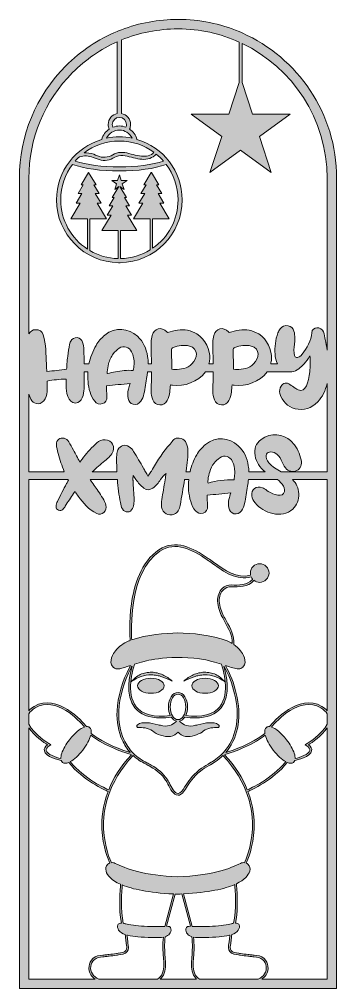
# Model space of a CAD drawing. Header units: centimetres. Extents: x 3.9 to 10, y -19.3 to -0.7.
import ezdxf

# ---------------------------------------------------------------- set-up
doc = ezdxf.new("R2010")
doc.units = ezdxf.units.CM
doc.header["$MEASUREMENT"] = 0
doc.layers.add('Layer 1', color=7, linetype='Continuous')

# ---------------------------------------------------------------- blocks, each defined once
blk = doc.blocks.new('block 2')
at = {"layer": 'Layer 1', "true_color": 0x71291b}
h = blk.add_hatch(color=26, dxfattribs=at)
h.dxf.hatch_style = 2
edge = h.paths.add_edge_path()
edge.add_spline(control_points=[(8.223, -0.927), (8.204, -0.919), (8.185, -0.91), (8.165, -0.902), (7.802, -0.75), (7.403, -0.666), (6.985, -0.666), (6.606, -0.666), (6.237, -0.734), (5.893, -0.865), (5.867, -0.875), (5.841, -0.885), (5.814, -0.897), (5.447, -1.048), (5.11, -1.273), (4.82, -1.562), (4.242, -2.14), (3.924, -2.909), (3.924, -3.727), (3.924, -3.727), (3.924, -19.349), (3.924, -19.349), (3.924, -19.349), (10.046, -19.349), (10.046, -19.349), (10.046, -19.349), (10.046, -3.727), (10.046, -3.727), (10.046, -2.479), (9.296, -1.403), (8.223, -0.927)], knot_values=[0, 0, 0, 0, 1, 1, 1, 2, 2, 2, 3, 3, 3, 4, 4, 4, 5, 5, 5, 6, 6, 6, 7, 7, 7, 8, 8, 8, 9, 9, 9, 10, 10, 10, 10], degree=3, periodic=1)
edge = h.paths.add_edge_path()
edge.add_spline(control_points=[(9.461, -14.662), (9.514, -14.697), (9.538, -14.73), (9.532, -14.76), (9.518, -14.836), (9.332, -14.895), (9.245, -14.915), (9.246, -14.887), (9.241, -14.852), (9.228, -14.813), (9.202, -14.733), (9.15, -14.64), (9.081, -14.552), (8.98, -14.422), (8.871, -14.333), (8.788, -14.307), (8.886, -14.19), (9.338, -13.695), (9.742, -13.938), (9.798, -13.972), (9.838, -14.01), (9.863, -14.051), (9.863, -14.051), (9.863, -14.253), (9.863, -14.253), (9.77, -14.451), (9.465, -14.632), (9.462, -14.634), (9.462, -14.634), (9.439, -14.647), (9.439, -14.647), (9.439, -14.647), (9.461, -14.662), (9.461, -14.662)], knot_values=[0, 0, 0, 0, 1, 1, 1, 2, 2, 2, 3, 3, 3, 4, 4, 4, 5, 5, 5, 6, 6, 6, 7, 7, 7, 8, 8, 8, 9, 9, 9, 10, 10, 10, 11, 11, 11, 11], degree=3, periodic=1)
edge = h.paths.add_edge_path()
edge.add_spline(control_points=[(7.982, -18.635), (8.022, -18.685), (8.095, -18.694), (8.154, -18.701), (8.165, -18.702), (8.175, -18.704), (8.185, -18.705), (8.235, -18.713), (8.285, -18.719), (8.334, -18.724), (8.36, -18.727), (8.385, -18.73), (8.411, -18.733), (8.424, -18.735), (8.438, -18.736), (8.451, -18.738), (8.513, -18.744), (8.578, -18.75), (8.622, -18.792), (8.696, -18.863), (8.711, -18.981), (8.656, -19.065), (8.628, -19.108), (8.586, -19.142), (8.531, -19.166), (8.531, -19.166), (7.399, -19.166), (7.399, -19.166), (7.356, -19.138), (7.321, -19.099), (7.302, -19.043), (7.268, -18.946), (7.278, -18.836), (7.285, -18.748), (7.295, -18.628), (7.302, -18.497), (7.285, -18.356), (7.332, -18.364), (7.379, -18.366), (7.426, -18.366), (7.449, -18.366), (7.472, -18.366), (7.495, -18.366), (7.495, -18.366), (7.515, -18.365), (7.515, -18.365), (7.604, -18.364), (7.693, -18.359), (7.781, -18.351), (7.841, -18.346), (7.911, -18.338), (7.98, -18.32), (7.983, -18.319), (7.986, -18.318), (7.988, -18.317), (7.983, -18.355), (7.979, -18.394), (7.975, -18.432), (7.974, -18.444), (7.971, -18.458), (7.969, -18.472), (7.96, -18.526), (7.948, -18.592), (7.982, -18.635)], knot_values=[0, 0, 0, 0, 1, 1, 1, 2, 2, 2, 3, 3, 3, 4, 4, 4, 5, 5, 5, 6, 6, 6, 7, 7, 7, 8, 8, 8, 9, 9, 9, 10, 10, 10, 11, 11, 11, 12, 12, 12, 13, 13, 13, 14, 14, 14, 15, 15, 15, 16, 16, 16, 17, 17, 17, 18, 18, 18, 19, 19, 19, 20, 20, 20, 21, 21, 21, 21], degree=3, periodic=1)
edge = h.paths.add_edge_path()
edge.add_spline(control_points=[(5.457, -19.166), (5.402, -19.142), (5.361, -19.108), (5.333, -19.065), (5.277, -18.981), (5.292, -18.863), (5.367, -18.792), (5.411, -18.75), (5.475, -18.744), (5.537, -18.738), (5.551, -18.736), (5.565, -18.735), (5.578, -18.733), (5.603, -18.73), (5.629, -18.727), (5.654, -18.724), (5.703, -18.719), (5.754, -18.713), (5.804, -18.705), (5.813, -18.704), (5.824, -18.702), (5.835, -18.701), (5.893, -18.694), (5.966, -18.685), (6.006, -18.635), (6.04, -18.592), (6.029, -18.525), (6.02, -18.472), (6.017, -18.458), (6.015, -18.444), (6.014, -18.432), (6.01, -18.394), (6.005, -18.355), (6, -18.317), (6.003, -18.318), (6.006, -18.319), (6.009, -18.32), (6.077, -18.338), (6.148, -18.346), (6.207, -18.351), (6.295, -18.359), (6.385, -18.364), (6.473, -18.365), (6.473, -18.365), (6.494, -18.366), (6.494, -18.366), (6.516, -18.366), (6.539, -18.366), (6.562, -18.366), (6.609, -18.366), (6.657, -18.364), (6.704, -18.356), (6.687, -18.497), (6.693, -18.628), (6.703, -18.748), (6.711, -18.836), (6.72, -18.946), (6.687, -19.043), (6.668, -19.099), (6.633, -19.138), (6.589, -19.166), (6.589, -19.166), (5.457, -19.166), (5.457, -19.166)], knot_values=[0, 0, 0, 0, 1, 1, 1, 2, 2, 2, 3, 3, 3, 4, 4, 4, 5, 5, 5, 6, 6, 6, 7, 7, 7, 8, 8, 8, 9, 9, 9, 10, 10, 10, 11, 11, 11, 12, 12, 12, 13, 13, 13, 14, 14, 14, 15, 15, 15, 16, 16, 16, 17, 17, 17, 18, 18, 18, 19, 19, 19, 20, 20, 20, 21, 21, 21, 21], degree=3, periodic=1)
edge = h.paths.add_edge_path()
edge.add_spline(control_points=[(5.981, -18.103), (5.972, -18.102), (5.964, -18.099), (5.955, -18.097), (5.947, -18.095), (5.938, -18.093), (5.929, -18.091), (5.871, -17.844), (5.9, -17.454), (5.909, -17.352), (6.106, -17.433), (6.415, -17.499), (6.895, -17.525), (6.895, -17.525), (6.73, -18.15), (6.73, -18.15), (6.73, -18.15), (6.73, -18.15), (6.729, -18.15), (6.72, -18.151), (6.712, -18.152), (6.706, -18.152), (6.671, -18.152), (6.637, -18.153), (6.603, -18.153), (6.521, -18.153), (6.455, -18.152), (6.394, -18.15), (6.234, -18.144), (6.103, -18.129), (5.981, -18.103)], knot_values=[0, 0, 0, 0, 1, 1, 1, 2, 2, 2, 3, 3, 3, 4, 4, 4, 5, 5, 5, 6, 6, 6, 7, 7, 7, 8, 8, 8, 9, 9, 9, 10, 10, 10, 10], degree=3, periodic=1)
edge = h.paths.add_edge_path()
edge.add_spline(control_points=[(6.719, -19.054), (6.754, -18.951), (6.744, -18.837), (6.737, -18.745), (6.727, -18.624), (6.72, -18.491), (6.738, -18.349), (6.804, -18.329), (6.862, -18.272), (6.849, -18.194), (6.842, -18.153), (6.802, -18.147), (6.765, -18.148), (6.765, -18.148), (6.929, -17.526), (6.929, -17.526), (6.943, -17.527), (6.957, -17.528), (6.971, -17.528), (6.971, -17.528), (6.995, -17.528), (6.995, -17.528), (7.017, -17.527), (7.038, -17.526), (7.059, -17.525), (7.059, -17.525), (7.223, -18.148), (7.223, -18.148), (7.186, -18.147), (7.146, -18.153), (7.139, -18.194), (7.127, -18.272), (7.184, -18.329), (7.251, -18.349), (7.269, -18.491), (7.262, -18.624), (7.252, -18.745), (7.244, -18.837), (7.235, -18.951), (7.27, -19.054), (7.286, -19.101), (7.313, -19.138), (7.344, -19.166), (7.344, -19.166), (6.644, -19.166), (6.644, -19.166), (6.676, -19.138), (6.702, -19.101), (6.719, -19.054)], knot_values=[0, 0, 0, 0, 1, 1, 1, 2, 2, 2, 3, 3, 3, 4, 4, 4, 5, 5, 5, 6, 6, 6, 7, 7, 7, 8, 8, 8, 9, 9, 9, 10, 10, 10, 11, 11, 11, 12, 12, 12, 13, 13, 13, 14, 14, 14, 15, 15, 15, 16, 16, 16, 16], degree=3, periodic=1)
edge = h.paths.add_edge_path()
edge.add_spline(control_points=[(7.595, -18.15), (7.534, -18.152), (7.468, -18.153), (7.386, -18.153), (7.351, -18.153), (7.317, -18.152), (7.283, -18.152), (7.277, -18.152), (7.268, -18.151), (7.259, -18.15), (7.259, -18.15), (7.258, -18.15), (7.258, -18.15), (7.258, -18.15), (7.093, -17.523), (7.093, -17.523), (7.579, -17.496), (7.886, -17.427), (8.079, -17.343), (8.087, -17.427), (8.119, -17.836), (8.059, -18.091), (8.05, -18.093), (8.042, -18.095), (8.033, -18.097), (8.025, -18.099), (8.016, -18.102), (8.008, -18.103), (7.886, -18.129), (7.754, -18.144), (7.595, -18.15)], knot_values=[0, 0, 0, 0, 1, 1, 1, 2, 2, 2, 3, 3, 3, 4, 4, 4, 5, 5, 5, 6, 6, 6, 7, 7, 7, 8, 8, 8, 9, 9, 9, 10, 10, 10, 10], degree=3, periodic=1)
edge = h.paths.add_edge_path()
edge.add_spline(control_points=[(6.983, -17.194), (6.343, -17.177), (5.95, -17.024), (5.772, -16.935), (5.75, -16.923), (5.725, -16.919), (5.701, -16.922), (5.678, -16.874), (5.565, -16.623), (5.55, -16.273), (5.535, -15.918), (5.623, -15.385), (6.118, -14.856), (6.194, -14.93), (6.278, -14.975), (6.368, -15.023), (6.395, -15.038), (6.423, -15.053), (6.451, -15.069), (6.581, -15.143), (6.678, -15.228), (6.747, -15.328), (6.759, -15.346), (6.774, -15.375), (6.789, -15.406), (6.837, -15.501), (6.895, -15.618), (6.985, -15.62), (6.985, -15.62), (6.987, -15.62), (6.987, -15.62), (7.054, -15.62), (7.093, -15.559), (7.148, -15.473), (7.203, -15.387), (7.278, -15.269), (7.417, -15.157), (7.469, -15.115), (7.528, -15.082), (7.584, -15.049), (7.622, -15.027), (7.662, -15.005), (7.699, -14.979), (7.755, -14.942), (7.806, -14.9), (7.852, -14.856), (8.347, -15.384), (8.435, -15.918), (8.42, -16.273), (8.405, -16.625), (8.291, -16.876), (8.268, -16.922), (8.243, -16.919), (8.217, -16.922), (8.193, -16.935), (8.016, -17.024), (7.623, -17.177), (6.983, -17.194)], knot_values=[0, 0, 0, 0, 1, 1, 1, 2, 2, 2, 3, 3, 3, 4, 4, 4, 5, 5, 5, 6, 6, 6, 7, 7, 7, 8, 8, 8, 9, 9, 9, 10, 10, 10, 11, 11, 11, 12, 12, 12, 13, 13, 13, 14, 14, 14, 15, 15, 15, 16, 16, 16, 17, 17, 17, 18, 18, 18, 19, 19, 19, 19], degree=3, periodic=1)
edge = h.paths.add_edge_path()
edge.add_spline(control_points=[(4.508, -14.634), (4.505, -14.632), (4.2, -14.451), (4.107, -14.253), (4.107, -14.253), (4.107, -14.051), (4.107, -14.051), (4.132, -14.01), (4.172, -13.972), (4.228, -13.938), (4.632, -13.695), (5.084, -14.19), (5.182, -14.307), (5.099, -14.333), (4.99, -14.422), (4.889, -14.552), (4.821, -14.64), (4.768, -14.733), (4.742, -14.813), (4.729, -14.852), (4.724, -14.887), (4.725, -14.915), (4.638, -14.895), (4.452, -14.836), (4.438, -14.76), (4.432, -14.73), (4.456, -14.697), (4.509, -14.662), (4.509, -14.662), (4.531, -14.647), (4.531, -14.647), (4.531, -14.647), (4.508, -14.634), (4.508, -14.634)], knot_values=[0, 0, 0, 0, 1, 1, 1, 2, 2, 2, 3, 3, 3, 4, 4, 4, 5, 5, 5, 6, 6, 6, 7, 7, 7, 8, 8, 8, 9, 9, 9, 10, 10, 10, 11, 11, 11, 11], degree=3, periodic=1)
edge = h.paths.add_edge_path()
edge.add_spline(control_points=[(5.147, -14.752), (5.227, -14.649), (5.28, -14.547), (5.301, -14.466), (5.582, -14.682), (5.977, -14.808), (6.087, -14.84), (5.873, -15.071), (5.735, -15.301), (5.648, -15.519), (5.589, -15.493), (5.172, -15.303), (4.907, -14.974), (4.981, -14.934), (5.067, -14.856), (5.147, -14.752)], knot_values=[0, 0, 0, 0, 1, 1, 1, 2, 2, 2, 3, 3, 3, 4, 4, 4, 5, 5, 5, 5], degree=3, periodic=1)
edge = h.paths.add_edge_path()
edge.add_spline(control_points=[(7.17, -13.919), (7.17, -13.765), (7.087, -13.64), (6.985, -13.64), (6.883, -13.64), (6.8, -13.765), (6.8, -13.919), (6.8, -13.981), (6.814, -14.038), (6.837, -14.085), (6.523, -14.125), (6.302, -14.069), (6.18, -13.917), (5.972, -13.656), (6.114, -13.189), (6.146, -13.096), (6.202, -13.077), (6.264, -13.059), (6.331, -13.041), (6.398, -13.024), (7.003, -12.879), (7.639, -13.041), (7.706, -13.059), (7.768, -13.077), (7.824, -13.096), (7.856, -13.189), (7.998, -13.656), (7.79, -13.917), (7.668, -14.069), (7.447, -14.125), (7.133, -14.085), (7.156, -14.038), (7.17, -13.981), (7.17, -13.919)], knot_values=[0, 0, 0, 0, 1, 1, 1, 2, 2, 2, 3, 3, 3, 4, 4, 4, 5, 5, 5, 6, 6, 6, 7, 7, 7, 8, 8, 8, 9, 9, 9, 10, 10, 10, 11, 11, 11, 11], degree=3, periodic=1)
edge = h.paths.add_edge_path()
edge.add_spline(control_points=[(6.985, -14.164), (6.902, -14.164), (6.834, -14.054), (6.834, -13.919), (6.834, -13.783), (6.902, -13.673), (6.985, -13.673), (7.068, -13.673), (7.136, -13.783), (7.136, -13.919), (7.136, -14.054), (7.068, -14.164), (6.985, -14.164)], knot_values=[0, 0, 0, 0, 1, 1, 1, 2, 2, 2, 3, 3, 3, 4, 4, 4, 4], degree=3, periodic=1)
edge = h.paths.add_edge_path()
edge.add_spline(control_points=[(6.981, -12.493), (6.735, -12.497), (6.387, -12.524), (6.093, -12.626), (6.083, -12.481), (6.025, -11.318), (6.636, -10.918), (6.938, -10.72), (7.253, -10.88), (7.548, -11.082), (7.582, -11.106), (7.616, -11.13), (7.652, -11.156), (7.87, -11.313), (8.117, -11.49), (8.397, -11.412), (8.404, -11.428), (8.413, -11.442), (8.425, -11.455), (8.423, -11.457), (8.422, -11.459), (8.421, -11.46), (8.32, -11.578), (8.157, -11.573), (8.013, -11.568), (7.945, -11.566), (7.884, -11.589), (7.838, -11.635), (7.78, -11.692), (7.746, -11.784), (7.748, -11.879), (7.75, -11.994), (7.796, -12.1), (7.836, -12.18), (7.853, -12.213), (7.872, -12.247), (7.89, -12.28), (7.962, -12.411), (8.036, -12.547), (8.032, -12.696), (8.002, -12.677), (7.97, -12.661), (7.935, -12.647), (7.63, -12.527), (7.248, -12.497), (6.981, -12.493)], knot_values=[0, 0, 0, 0, 1, 1, 1, 2, 2, 2, 3, 3, 3, 4, 4, 4, 5, 5, 5, 6, 6, 6, 7, 7, 7, 8, 8, 8, 9, 9, 9, 10, 10, 10, 11, 11, 11, 12, 12, 12, 13, 13, 13, 14, 14, 14, 15, 15, 15, 15], degree=3, periodic=1)
edge = h.paths.add_edge_path()
edge.add_spline(control_points=[(6.099, -13.134), (6.051, -13.291), (5.958, -13.692), (6.154, -13.937), (6.257, -14.066), (6.424, -14.131), (6.652, -14.131), (6.715, -14.131), (6.782, -14.126), (6.855, -14.116), (6.881, -14.156), (6.916, -14.184), (6.954, -14.193), (6.917, -14.236), (6.829, -14.311), (6.69, -14.282), (6.661, -14.276), (6.632, -14.27), (6.603, -14.263), (6.448, -14.227), (6.303, -14.194), (6.203, -14.262), (6.191, -14.27), (6.186, -14.284), (6.191, -14.298), (6.195, -14.311), (6.207, -14.319), (6.221, -14.318), (6.289, -14.315), (6.414, -14.319), (6.491, -14.382), (6.57, -14.447), (6.72, -14.506), (6.842, -14.488), (6.905, -14.478), (6.953, -14.45), (6.985, -14.403), (7.017, -14.45), (7.065, -14.478), (7.128, -14.488), (7.143, -14.49), (7.159, -14.491), (7.175, -14.491), (7.286, -14.491), (7.41, -14.438), (7.479, -14.382), (7.556, -14.319), (7.681, -14.315), (7.749, -14.318), (7.763, -14.319), (7.775, -14.311), (7.78, -14.298), (7.784, -14.284), (7.779, -14.27), (7.767, -14.262), (7.667, -14.194), (7.522, -14.227), (7.367, -14.263), (7.338, -14.27), (7.309, -14.276), (7.28, -14.282), (7.141, -14.311), (7.053, -14.236), (7.016, -14.193), (7.054, -14.184), (7.089, -14.156), (7.115, -14.116), (7.188, -14.126), (7.255, -14.131), (7.318, -14.131), (7.546, -14.131), (7.713, -14.066), (7.816, -13.937), (8.012, -13.692), (7.919, -13.292), (7.872, -13.134), (7.959, -13.291), (8.03, -13.474), (8.077, -13.667), (8.181, -14.086), (8.123, -14.466), (7.914, -14.736), (7.851, -14.817), (7.773, -14.89), (7.681, -14.952), (7.644, -14.976), (7.605, -14.999), (7.567, -15.02), (7.51, -15.054), (7.45, -15.088), (7.396, -15.131), (7.253, -15.247), (7.176, -15.367), (7.12, -15.456), (7.069, -15.534), (7.036, -15.587), (6.987, -15.587), (6.987, -15.587), (6.985, -15.587), (6.985, -15.587), (6.916, -15.585), (6.86, -15.473), (6.819, -15.391), (6.803, -15.358), (6.788, -15.329), (6.774, -15.309), (6.702, -15.205), (6.602, -15.117), (6.468, -15.04), (6.439, -15.024), (6.411, -15.009), (6.383, -14.994), (6.29, -14.944), (6.202, -14.896), (6.126, -14.817), (6.126, -14.817), (6.126, -14.817), (6.126, -14.817), (6.126, -14.817), (6.125, -14.817), (6.125, -14.817), (6.122, -14.813), (6.119, -14.811), (6.116, -14.807), (6.044, -14.73), (5.986, -14.643), (5.942, -14.55), (5.866, -14.388), (5.833, -14.202), (5.842, -13.998), (5.855, -13.73), (5.939, -13.442), (6.083, -13.164), (6.088, -13.154), (6.093, -13.144), (6.099, -13.134)], knot_values=[0, 0, 0, 0, 1, 1, 1, 2, 2, 2, 3, 3, 3, 4, 4, 4, 5, 5, 5, 6, 6, 6, 7, 7, 7, 8, 8, 8, 9, 9, 9, 10, 10, 10, 11, 11, 11, 12, 12, 12, 13, 13, 13, 14, 14, 14, 15, 15, 15, 16, 16, 16, 17, 17, 17, 18, 18, 18, 19, 19, 19, 20, 20, 20, 21, 21, 21, 22, 22, 22, 23, 23, 23, 24, 24, 24, 25, 25, 25, 26, 26, 26, 27, 27, 27, 28, 28, 28, 29, 29, 29, 30, 30, 30, 31, 31, 31, 32, 32, 32, 33, 33, 33, 34, 34, 34, 35, 35, 35, 36, 36, 36, 37, 37, 37, 38, 38, 38, 39, 39, 39, 40, 40, 40, 41, 41, 41, 42, 42, 42, 43, 43, 43, 44, 44, 44, 45, 45, 45, 45], degree=3, periodic=1)
edge = h.paths.add_edge_path()
edge.add_spline(control_points=[(7.883, -14.84), (7.993, -14.808), (8.388, -14.682), (8.669, -14.466), (8.69, -14.547), (8.743, -14.649), (8.823, -14.752), (8.903, -14.856), (8.989, -14.934), (9.063, -14.974), (8.798, -15.303), (8.381, -15.493), (8.322, -15.519), (8.235, -15.301), (8.097, -15.071), (7.883, -14.84)], knot_values=[0, 0, 0, 0, 1, 1, 1, 2, 2, 2, 3, 3, 3, 4, 4, 4, 5, 5, 5, 5], degree=3, periodic=1)
edge = h.paths.add_edge_path()
edge.add_spline(control_points=[(9.759, -13.909), (9.313, -13.641), (8.822, -14.212), (8.751, -14.299), (8.727, -14.297), (8.706, -14.301), (8.69, -14.314), (8.662, -14.336), (8.653, -14.376), (8.661, -14.429), (8.406, -14.631), (8.048, -14.755), (7.906, -14.799), (7.918, -14.785), (7.929, -14.771), (7.94, -14.757), (8.155, -14.478), (8.215, -14.089), (8.11, -13.659), (8.061, -13.462), (7.992, -13.282), (7.903, -13.122), (7.903, -13.122), (7.904, -13.122), (7.904, -13.123), (8.008, -13.158), (8.09, -13.185), (8.151, -13.185), (8.186, -13.185), (8.215, -13.176), (8.237, -13.153), (8.339, -13.047), (8.228, -12.885), (8.191, -12.838), (8.154, -12.79), (8.111, -12.748), (8.061, -12.714), (8.061, -12.714), (8.065, -12.715), (8.065, -12.715), (8.076, -12.55), (7.996, -12.404), (7.919, -12.264), (7.901, -12.231), (7.883, -12.198), (7.866, -12.165), (7.828, -12.088), (7.783, -11.986), (7.781, -11.878), (7.78, -11.792), (7.809, -11.71), (7.861, -11.659), (7.901, -11.62), (7.953, -11.6), (8.012, -11.602), (8.156, -11.606), (8.335, -11.612), (8.446, -11.482), (8.447, -11.481), (8.448, -11.48), (8.449, -11.478), (8.48, -11.503), (8.518, -11.518), (8.561, -11.518), (8.66, -11.518), (8.741, -11.437), (8.741, -11.338), (8.741, -11.238), (8.66, -11.158), (8.561, -11.158), (8.461, -11.158), (8.381, -11.238), (8.381, -11.338), (8.381, -11.352), (8.383, -11.367), (8.386, -11.38), (8.122, -11.453), (7.883, -11.281), (7.672, -11.129), (7.635, -11.103), (7.601, -11.079), (7.567, -11.055), (7.262, -10.846), (6.936, -10.682), (6.618, -10.89), (6.269, -11.119), (6.136, -11.584), (6.086, -11.934), (6.036, -12.284), (6.057, -12.593), (6.061, -12.638), (6.052, -12.641), (6.043, -12.644), (6.035, -12.647), (5.93, -12.688), (5.844, -12.753), (5.779, -12.838), (5.742, -12.885), (5.631, -13.047), (5.733, -13.153), (5.792, -13.215), (5.901, -13.178), (6.066, -13.123), (6.066, -13.122), (6.067, -13.122), (6.067, -13.122), (6.062, -13.131), (6.057, -13.14), (6.053, -13.149), (5.907, -13.43), (5.823, -13.724), (5.809, -13.996), (5.799, -14.206), (5.834, -14.397), (5.912, -14.564), (5.951, -14.648), (6.002, -14.727), (6.064, -14.799), (5.921, -14.755), (5.563, -14.631), (5.309, -14.429), (5.317, -14.376), (5.308, -14.336), (5.28, -14.314), (5.264, -14.301), (5.243, -14.297), (5.219, -14.299), (5.148, -14.212), (4.657, -13.641), (4.211, -13.909), (4.168, -13.935), (4.134, -13.963), (4.107, -13.994), (4.107, -13.994), (4.107, -9.538), (4.107, -9.538), (4.107, -9.538), (4.863, -9.538), (4.863, -9.538), (4.866, -9.543), (4.868, -9.548), (4.87, -9.552), (4.858, -9.573), (4.846, -9.593), (4.835, -9.612), (4.775, -9.728), (4.716, -9.841), (4.658, -9.957), (4.643, -9.985), (4.635, -10.023), (4.631, -10.055), (4.626, -10.088), (4.647, -10.115), (4.679, -10.127), (4.71, -10.14), (4.742, -10.136), (4.765, -10.111), (4.782, -10.092), (4.795, -10.071), (4.809, -10.05), (4.862, -9.967), (4.914, -9.886), (4.969, -9.805), (4.978, -9.793), (4.988, -9.784), (5, -9.768), (5.02, -9.8), (5.039, -9.828), (5.057, -9.856), (5.155, -9.99), (5.262, -10.115), (5.416, -10.19), (5.463, -10.211), (5.514, -10.205), (5.553, -10.171), (5.595, -10.134), (5.609, -10.087), (5.595, -10.032), (5.57, -9.934), (5.503, -9.853), (5.445, -9.758), (5.395, -9.685), (5.342, -9.612), (5.291, -9.538), (5.291, -9.538), (5.815, -9.538), (5.815, -9.538), (5.826, -9.687), (5.845, -9.835), (5.873, -9.981), (5.88, -10.022), (5.89, -10.066), (5.911, -10.103), (5.959, -10.185), (6.066, -10.178), (6.11, -10.095), (6.117, -10.078), (6.124, -10.058), (6.127, -10.041), (6.133, -10.004), (6.14, -9.967), (6.138, -9.93), (6.135, -9.805), (6.124, -9.682), (6.117, -9.556), (6.117, -9.55), (6.116, -9.544), (6.116, -9.538), (6.116, -9.517), (6.117, -9.493), (6.117, -9.459), (6.136, -9.485), (6.154, -9.512), (6.173, -9.538), (6.217, -9.598), (6.265, -9.656), (6.326, -9.705), (6.381, -9.746), (6.444, -9.74), (6.5, -9.7), (6.563, -9.657), (6.606, -9.596), (6.648, -9.538), (6.682, -9.492), (6.715, -9.448), (6.757, -9.417), (6.75, -9.458), (6.743, -9.498), (6.736, -9.538), (6.714, -9.668), (6.693, -9.796), (6.673, -9.923), (6.664, -9.971), (6.66, -10.022), (6.667, -10.067), (6.685, -10.185), (6.805, -10.25), (6.91, -10.206), (6.982, -10.173), (7.014, -10.111), (7.026, -10.034), (7.055, -9.869), (7.084, -9.703), (7.112, -9.538), (7.112, -9.538), (7.191, -9.538), (7.191, -9.538), (7.177, -9.676), (7.189, -9.817), (7.23, -9.96), (7.249, -10.023), (7.274, -10.087), (7.32, -10.138), (7.36, -10.184), (7.409, -10.203), (7.471, -10.184), (7.524, -10.166), (7.559, -10.117), (7.557, -10.051), (7.557, -10.004), (7.55, -9.955), (7.549, -9.907), (7.547, -9.884), (7.549, -9.862), (7.549, -9.837), (7.701, -9.825), (7.846, -9.809), (8.002, -9.795), (7.99, -9.841), (7.981, -9.872), (7.972, -9.904), (7.956, -9.964), (7.953, -10.022), (7.967, -10.083), (7.981, -10.138), (8.007, -10.182), (8.065, -10.196), (8.125, -10.21), (8.173, -10.185), (8.208, -10.138), (8.241, -10.094), (8.264, -10.046), (8.271, -9.995), (8.292, -9.884), (8.313, -9.772), (8.329, -9.661), (8.335, -9.62), (8.341, -9.579), (8.345, -9.538), (8.345, -9.538), (8.903, -9.538), (8.903, -9.538), (8.985, -9.601), (9.089, -9.713), (9.022, -9.805), (8.964, -9.891), (8.761, -9.795), (8.698, -9.746), (8.67, -9.726), (8.644, -9.705), (8.614, -9.693), (8.503, -9.647), (8.394, -9.731), (8.408, -9.849), (8.417, -9.9), (8.44, -9.946), (8.473, -9.985), (8.633, -10.182), (8.987, -10.303), (9.2, -10.106), (9.279, -10.032), (9.321, -9.925), (9.316, -9.809), (9.312, -9.698), (9.266, -9.612), (9.195, -9.538), (9.195, -9.538), (9.863, -9.538), (9.863, -9.538), (9.863, -9.538), (9.863, -13.994), (9.863, -13.994), (9.836, -13.963), (9.802, -13.935), (9.759, -13.909)], knot_values=[0, 0, 0, 0, 1, 1, 1, 2, 2, 2, 3, 3, 3, 4, 4, 4, 5, 5, 5, 6, 6, 6, 7, 7, 7, 8, 8, 8, 9, 9, 9, 10, 10, 10, 11, 11, 11, 12, 12, 12, 13, 13, 13, 14, 14, 14, 15, 15, 15, 16, 16, 16, 17, 17, 17, 18, 18, 18, 19, 19, 19, 20, 20, 20, 21, 21, 21, 22, 22, 22, 23, 23, 23, 24, 24, 24, 25, 25, 25, 26, 26, 26, 27, 27, 27, 28, 28, 28, 29, 29, 29, 30, 30, 30, 31, 31, 31, 32, 32, 32, 33, 33, 33, 34, 34, 34, 35, 35, 35, 36, 36, 36, 37, 37, 37, 38, 38, 38, 39, 39, 39, 40, 40, 40, 41, 41, 41, 42, 42, 42, 43, 43, 43, 44, 44, 44, 45, 45, 45, 46, 46, 46, 47, 47, 47, 48, 48, 48, 49, 49, 49, 50, 50, 50, 51, 51, 51, 52, 52, 52, 53, 53, 53, 54, 54, 54, 55, 55, 55, 56, 56, 56, 57, 57, 57, 58, 58, 58, 59, 59, 59, 60, 60, 60, 61, 61, 61, 62, 62, 62, 63, 63, 63, 64, 64, 64, 65, 65, 65, 66, 66, 66, 67, 67, 67, 68, 68, 68, 69, 69, 69, 70, 70, 70, 71, 71, 71, 72, 72, 72, 73, 73, 73, 74, 74, 74, 75, 75, 75, 76, 76, 76, 77, 77, 77, 78, 78, 78, 79, 79, 79, 80, 80, 80, 81, 81, 81, 82, 82, 82, 83, 83, 83, 84, 84, 84, 85, 85, 85, 86, 86, 86, 87, 87, 87, 88, 88, 88, 89, 89, 89, 90, 90, 90, 91, 91, 91, 92, 92, 92, 93, 93, 93, 94, 94, 94, 95, 95, 95, 96, 96, 96, 97, 97, 97, 98, 98, 98, 99, 99, 99, 100, 100, 100, 101, 101, 101, 102, 102, 102, 103, 103, 103, 104, 104, 104, 105, 105, 105, 106, 106, 106, 107, 107, 107, 108, 108, 108, 108], degree=3, periodic=1)
edge = h.paths.add_edge_path()
edge.add_spline(control_points=[(7.559, -9.591), (7.56, -9.573), (7.562, -9.556), (7.565, -9.538), (7.571, -9.486), (7.581, -9.434), (7.597, -9.385), (7.615, -9.327), (7.642, -9.271), (7.68, -9.22), (7.712, -9.181), (7.75, -9.148), (7.791, -9.116), (7.881, -9.049), (7.993, -9.1), (8.032, -9.181), (8.065, -9.246), (8.08, -9.314), (8.081, -9.385), (8.081, -9.399), (8.08, -9.412), (8.079, -9.426), (8.078, -9.461), (8.073, -9.5), (8.066, -9.538), (8.066, -9.54), (8.066, -9.541), (8.065, -9.543), (7.893, -9.531), (7.728, -9.564), (7.566, -9.603), (7.562, -9.598), (7.559, -9.593), (7.559, -9.591)], knot_values=[0, 0, 0, 0, 1, 1, 1, 2, 2, 2, 3, 3, 3, 4, 4, 4, 5, 5, 5, 6, 6, 6, 7, 7, 7, 8, 8, 8, 9, 9, 9, 10, 10, 10, 11, 11, 11, 11], degree=3, periodic=1)
edge = h.paths.add_edge_path()
edge.add_spline(control_points=[(8.978, -9.385), (8.89, -9.336), (8.802, -9.288), (8.74, -9.215), (8.556, -8.976), (8.873, -8.914), (8.978, -9.164), (9.001, -9.215), (9.024, -9.267), (9.057, -9.311), (9.11, -9.383), (9.203, -9.399), (9.277, -9.362), (9.347, -9.325), (9.386, -9.243), (9.363, -9.158), (9.331, -9.041), (9.286, -8.928), (9.203, -8.833), (9.189, -8.817), (9.175, -8.8), (9.157, -8.786), (9.022, -8.663), (8.777, -8.615), (8.589, -8.763), (8.489, -8.842), (8.447, -8.946), (8.471, -9.074), (8.497, -9.203), (8.565, -9.308), (8.666, -9.385), (8.666, -9.385), (8.352, -9.385), (8.352, -9.385), (8.352, -9.347), (8.348, -9.309), (8.341, -9.271), (8.317, -9.121), (8.262, -8.988), (8.146, -8.884), (7.972, -8.727), (7.719, -8.696), (7.517, -8.861), (7.45, -8.917), (7.39, -8.983), (7.346, -9.06), (7.288, -9.166), (7.244, -9.274), (7.218, -9.385), (7.218, -9.385), (7.138, -9.385), (7.138, -9.385), (7.139, -9.381), (7.14, -9.377), (7.14, -9.373), (7.165, -9.229), (7.184, -9.084), (7.172, -8.937), (7.162, -8.845), (7.117, -8.745), (7.009, -8.736), (6.91, -8.727), (6.887, -8.786), (6.833, -8.851), (6.703, -9), (6.592, -9.162), (6.495, -9.334), (6.485, -9.351), (6.475, -9.368), (6.463, -9.385), (6.446, -9.411), (6.426, -9.44), (6.405, -9.471), (6.389, -9.44), (6.373, -9.412), (6.358, -9.385), (6.343, -9.361), (6.33, -9.337), (6.317, -9.315), (6.256, -9.208), (6.196, -9.1), (6.129, -8.997), (6.11, -8.963), (6.078, -8.928), (6.043, -8.905), (5.967, -8.849), (5.867, -8.875), (5.827, -8.963), (5.813, -8.991), (5.804, -9.028), (5.802, -9.062), (5.799, -9.13), (5.8, -9.195), (5.802, -9.262), (5.803, -9.303), (5.804, -9.344), (5.806, -9.385), (5.806, -9.385), (5.331, -9.385), (5.331, -9.385), (5.411, -9.315), (5.491, -9.245), (5.57, -9.176), (5.604, -9.146), (5.642, -9.121), (5.672, -9.088), (5.697, -9.06), (5.72, -9.027), (5.732, -8.99), (5.774, -8.861), (5.669, -8.745), (5.533, -8.771), (5.473, -8.784), (5.426, -8.817), (5.386, -8.858), (5.294, -8.949), (5.208, -9.041), (5.136, -9.144), (5.123, -9.16), (5.109, -9.178), (5.092, -9.201), (5.05, -9.118), (5.008, -9.044), (4.969, -8.968), (4.937, -8.914), (4.907, -8.86), (4.876, -8.807), (4.855, -8.773), (4.828, -8.749), (4.789, -8.74), (4.709, -8.722), (4.636, -8.773), (4.638, -8.858), (4.642, -8.917), (4.656, -8.977), (4.67, -9.035), (4.704, -9.154), (4.743, -9.271), (4.791, -9.385), (4.791, -9.385), (4.107, -9.385), (4.107, -9.385), (4.107, -9.385), (4.107, -7.888), (4.107, -7.888), (4.13, -7.98), (4.183, -8.078), (4.285, -8.075), (4.408, -8.075), (4.466, -7.91), (4.461, -7.797), (4.459, -7.744), (4.461, -7.694), (4.461, -7.637), (4.582, -7.611), (4.702, -7.606), (4.826, -7.599), (4.826, -7.599), (4.826, -7.73), (4.826, -7.73), (4.823, -7.831), (4.855, -8.065), (5.009, -8.061), (5.13, -8.057), (5.173, -7.885), (5.173, -7.785), (5.174, -7.676), (5.175, -7.568), (5.174, -7.459), (5.174, -7.459), (5.246, -7.459), (5.246, -7.459), (5.236, -7.587), (5.249, -7.717), (5.287, -7.85), (5.306, -7.913), (5.331, -7.977), (5.377, -8.028), (5.417, -8.073), (5.466, -8.093), (5.528, -8.073), (5.581, -8.056), (5.616, -8.007), (5.614, -7.941), (5.614, -7.894), (5.607, -7.845), (5.605, -7.797), (5.604, -7.774), (5.605, -7.752), (5.605, -7.727), (5.758, -7.715), (5.903, -7.699), (6.059, -7.685), (6.047, -7.73), (6.038, -7.762), (6.029, -7.794), (6.013, -7.854), (6.01, -7.912), (6.024, -7.973), (6.038, -8.028), (6.064, -8.072), (6.122, -8.086), (6.182, -8.1), (6.23, -8.075), (6.265, -8.028), (6.298, -7.984), (6.321, -7.936), (6.328, -7.885), (6.349, -7.774), (6.37, -7.662), (6.386, -7.551), (6.391, -7.521), (6.395, -7.49), (6.399, -7.459), (6.399, -7.459), (6.474, -7.459), (6.474, -7.459), (6.475, -7.503), (6.475, -7.547), (6.476, -7.59), (6.476, -7.673), (6.463, -7.753), (6.465, -7.836), (6.467, -7.889), (6.481, -7.947), (6.5, -8), (6.522, -8.059), (6.567, -8.093), (6.634, -8.098), (6.697, -8.1), (6.745, -8.066), (6.776, -8.012), (6.803, -7.961), (6.824, -7.906), (6.827, -7.847), (6.829, -7.803), (6.834, -7.762), (6.838, -7.713), (6.854, -7.715), (6.868, -7.713), (6.877, -7.715), (7.103, -7.751), (7.377, -7.654), (7.513, -7.459), (7.513, -7.459), (7.665, -7.459), (7.665, -7.459), (7.665, -7.503), (7.666, -7.547), (7.666, -7.59), (7.666, -7.673), (7.654, -7.753), (7.656, -7.836), (7.657, -7.889), (7.671, -7.947), (7.691, -8), (7.712, -8.059), (7.757, -8.093), (7.824, -8.098), (7.888, -8.1), (7.935, -8.066), (7.967, -8.012), (7.993, -7.961), (8.014, -7.906), (8.018, -7.847), (8.02, -7.803), (8.025, -7.762), (8.029, -7.713), (8.044, -7.715), (8.058, -7.713), (8.067, -7.715), (8.294, -7.751), (8.567, -7.654), (8.703, -7.459), (8.703, -7.459), (9.118, -7.459), (9.118, -7.459), (9.14, -7.462), (9.162, -7.462), (9.184, -7.459), (9.228, -7.454), (9.274, -7.435), (9.319, -7.4), (9.354, -7.372), (9.386, -7.34), (9.417, -7.306), (9.459, -7.26), (9.496, -7.209), (9.532, -7.154), (9.535, -7.177), (9.537, -7.234), (9.535, -7.306), (9.535, -7.353), (9.532, -7.406), (9.526, -7.459), (9.506, -7.658), (9.449, -7.866), (9.305, -7.808), (9.286, -7.799), (9.264, -7.787), (9.245, -7.774), (9.21, -7.752), (9.178, -7.727), (9.145, -7.702), (9.085, -7.659), (9.013, -7.674), (8.973, -7.737), (8.948, -7.781), (8.939, -7.829), (8.953, -7.878), (8.996, -8.028), (9.094, -8.131), (9.243, -8.17), (9.412, -8.214), (9.562, -8.161), (9.681, -8.038), (9.773, -7.944), (9.831, -7.819), (9.863, -7.685), (9.863, -7.685), (9.863, -9.385), (9.863, -9.385), (9.863, -9.385), (8.978, -9.385), (8.978, -9.385)], knot_values=[0, 0, 0, 0, 1, 1, 1, 2, 2, 2, 3, 3, 3, 4, 4, 4, 5, 5, 5, 6, 6, 6, 7, 7, 7, 8, 8, 8, 9, 9, 9, 10, 10, 10, 11, 11, 11, 12, 12, 12, 13, 13, 13, 14, 14, 14, 15, 15, 15, 16, 16, 16, 17, 17, 17, 18, 18, 18, 19, 19, 19, 20, 20, 20, 21, 21, 21, 22, 22, 22, 23, 23, 23, 24, 24, 24, 25, 25, 25, 26, 26, 26, 27, 27, 27, 28, 28, 28, 29, 29, 29, 30, 30, 30, 31, 31, 31, 32, 32, 32, 33, 33, 33, 34, 34, 34, 35, 35, 35, 36, 36, 36, 37, 37, 37, 38, 38, 38, 39, 39, 39, 40, 40, 40, 41, 41, 41, 42, 42, 42, 43, 43, 43, 44, 44, 44, 45, 45, 45, 46, 46, 46, 47, 47, 47, 48, 48, 48, 49, 49, 49, 50, 50, 50, 51, 51, 51, 52, 52, 52, 53, 53, 53, 54, 54, 54, 55, 55, 55, 56, 56, 56, 57, 57, 57, 58, 58, 58, 59, 59, 59, 60, 60, 60, 61, 61, 61, 62, 62, 62, 63, 63, 63, 64, 64, 64, 65, 65, 65, 66, 66, 66, 67, 67, 67, 68, 68, 68, 69, 69, 69, 70, 70, 70, 71, 71, 71, 72, 72, 72, 73, 73, 73, 74, 74, 74, 75, 75, 75, 76, 76, 76, 77, 77, 77, 78, 78, 78, 79, 79, 79, 80, 80, 80, 81, 81, 81, 82, 82, 82, 83, 83, 83, 84, 84, 84, 85, 85, 85, 86, 86, 86, 87, 87, 87, 88, 88, 88, 89, 89, 89, 90, 90, 90, 91, 91, 91, 92, 92, 92, 93, 93, 93, 94, 94, 94, 95, 95, 95, 96, 96, 96, 97, 97, 97, 98, 98, 98, 99, 99, 99, 100, 100, 100, 101, 101, 101, 102, 102, 102, 103, 103, 103, 104, 104, 104, 105, 105, 105, 106, 106, 106, 107, 107, 107, 108, 108, 108, 108], degree=3, periodic=1)
edge = h.paths.add_edge_path()
edge.add_spline(control_points=[(5.616, -7.481), (5.617, -7.473), (5.617, -7.466), (5.618, -7.459), (5.624, -7.407), (5.632, -7.356), (5.644, -7.306), (5.663, -7.236), (5.692, -7.17), (5.737, -7.11), (5.769, -7.071), (5.808, -7.038), (5.848, -7.006), (5.938, -6.939), (6.05, -6.99), (6.089, -7.071), (6.126, -7.146), (6.14, -7.223), (6.137, -7.306), (6.137, -7.309), (6.137, -7.313), (6.136, -7.316), (6.135, -7.353), (6.129, -7.393), (6.122, -7.433), (6.005, -7.425), (5.892, -7.438), (5.78, -7.459), (5.727, -7.469), (5.675, -7.481), (5.623, -7.493), (5.619, -7.488), (5.616, -7.483), (5.616, -7.481)], knot_values=[0, 0, 0, 0, 1, 1, 1, 2, 2, 2, 3, 3, 3, 4, 4, 4, 5, 5, 5, 6, 6, 6, 7, 7, 7, 8, 8, 8, 9, 9, 9, 10, 10, 10, 11, 11, 11, 11], degree=3, periodic=1)
edge = h.paths.add_edge_path()
edge.add_spline(control_points=[(6.859, -7.041), (6.859, -7.015), (6.866, -6.997), (6.893, -6.989), (6.994, -6.959), (7.096, -6.932), (7.206, -6.962), (7.39, -7.015), (7.363, -7.194), (7.254, -7.306), (7.212, -7.35), (7.157, -7.383), (7.098, -7.395), (7.042, -7.405), (6.984, -7.412), (6.928, -7.416), (6.912, -7.416), (6.893, -7.412), (6.868, -7.407), (6.867, -7.373), (6.867, -7.339), (6.866, -7.306), (6.864, -7.216), (6.86, -7.129), (6.859, -7.041)], knot_values=[0, 0, 0, 0, 1, 1, 1, 2, 2, 2, 3, 3, 3, 4, 4, 4, 5, 5, 5, 6, 6, 6, 7, 7, 7, 8, 8, 8, 8], degree=3, periodic=1)
edge = h.paths.add_edge_path()
edge.add_spline(control_points=[(8.05, -7.041), (8.05, -7.015), (8.057, -6.997), (8.083, -6.989), (8.185, -6.959), (8.287, -6.932), (8.396, -6.962), (8.581, -7.015), (8.553, -7.194), (8.445, -7.306), (8.402, -7.35), (8.348, -7.383), (8.289, -7.395), (8.232, -7.405), (8.174, -7.412), (8.118, -7.416), (8.102, -7.416), (8.083, -7.412), (8.058, -7.407), (8.058, -7.373), (8.057, -7.339), (8.056, -7.306), (8.054, -7.216), (8.051, -7.129), (8.05, -7.041)], knot_values=[0, 0, 0, 0, 1, 1, 1, 2, 2, 2, 3, 3, 3, 4, 4, 4, 5, 5, 5, 6, 6, 6, 7, 7, 7, 8, 8, 8, 8], degree=3, periodic=1)
edge = h.paths.add_edge_path()
edge.add_spline(control_points=[(5.854, -2.555), (5.929, -2.555), (5.991, -2.616), (5.991, -2.692), (5.991, -2.71), (5.987, -2.727), (5.98, -2.744), (5.941, -2.729), (5.898, -2.72), (5.854, -2.72), (5.81, -2.72), (5.767, -2.729), (5.728, -2.744), (5.721, -2.727), (5.717, -2.71), (5.717, -2.692), (5.717, -2.616), (5.778, -2.555), (5.854, -2.555)], knot_values=[0, 0, 0, 0, 1, 1, 1, 2, 2, 2, 3, 3, 3, 4, 4, 4, 5, 5, 5, 6, 6, 6, 6], degree=3, periodic=1)
edge = h.paths.add_edge_path()
edge.add_spline(control_points=[(6.633, -4.21), (6.633, -4.21), (6.714, -4.21), (6.714, -4.21), (6.714, -4.21), (6.6, -4.022), (6.6, -4.022), (6.6, -4.022), (6.674, -4.022), (6.674, -4.022), (6.674, -4.022), (6.573, -3.855), (6.573, -3.855), (6.573, -3.855), (6.615, -3.855), (6.615, -3.855), (6.615, -3.855), (6.472, -3.619), (6.472, -3.619), (6.472, -3.617), (6.472, -3.616), (6.471, -3.617), (6.471, -3.616), (6.47, -3.617), (6.47, -3.619), (6.47, -3.619), (6.327, -3.855), (6.327, -3.855), (6.327, -3.855), (6.369, -3.855), (6.369, -3.855), (6.369, -3.855), (6.268, -4.022), (6.268, -4.022), (6.268, -4.022), (6.343, -4.022), (6.343, -4.022), (6.343, -4.022), (6.228, -4.21), (6.228, -4.21), (6.228, -4.21), (6.309, -4.21), (6.309, -4.21), (6.309, -4.21), (6.125, -4.513), (6.125, -4.513), (6.125, -4.513), (6.447, -4.513), (6.447, -4.513), (6.447, -4.513), (6.447, -5.109), (6.447, -5.109), (6.281, -5.211), (6.086, -5.272), (5.877, -5.276), (5.877, -5.276), (5.877, -4.736), (5.877, -4.736), (5.877, -4.736), (6.19, -4.736), (6.19, -4.736), (6.19, -4.736), (6.012, -4.442), (6.012, -4.442), (6.012, -4.442), (6.09, -4.442), (6.09, -4.442), (6.09, -4.442), (5.979, -4.258), (5.979, -4.258), (5.979, -4.258), (6.051, -4.258), (6.051, -4.258), (6.051, -4.258), (5.953, -4.096), (5.953, -4.096), (5.953, -4.096), (5.994, -4.096), (5.994, -4.096), (5.994, -4.096), (5.865, -3.884), (5.865, -3.884), (5.865, -3.884), (5.945, -3.942), (5.945, -3.942), (5.945, -3.942), (5.91, -3.835), (5.91, -3.835), (5.91, -3.835), (6.001, -3.769), (6.001, -3.769), (6.001, -3.769), (5.889, -3.769), (5.889, -3.769), (5.889, -3.769), (5.854, -3.662), (5.854, -3.662), (5.854, -3.662), (5.819, -3.769), (5.819, -3.769), (5.819, -3.769), (5.707, -3.769), (5.707, -3.769), (5.707, -3.769), (5.798, -3.835), (5.798, -3.835), (5.798, -3.835), (5.763, -3.942), (5.763, -3.942), (5.763, -3.942), (5.843, -3.884), (5.843, -3.884), (5.843, -3.884), (5.714, -4.096), (5.714, -4.096), (5.714, -4.096), (5.755, -4.096), (5.755, -4.096), (5.755, -4.096), (5.656, -4.258), (5.656, -4.258), (5.656, -4.258), (5.729, -4.258), (5.729, -4.258), (5.729, -4.258), (5.618, -4.442), (5.618, -4.442), (5.618, -4.442), (5.696, -4.442), (5.696, -4.442), (5.696, -4.442), (5.518, -4.736), (5.518, -4.736), (5.518, -4.736), (5.83, -4.736), (5.83, -4.736), (5.83, -4.736), (5.83, -5.276), (5.83, -5.276), (5.632, -5.272), (5.445, -5.217), (5.284, -5.123), (5.284, -5.123), (5.284, -4.513), (5.284, -4.513), (5.284, -4.513), (5.606, -4.513), (5.606, -4.513), (5.606, -4.513), (5.422, -4.21), (5.422, -4.21), (5.422, -4.21), (5.503, -4.21), (5.503, -4.21), (5.503, -4.21), (5.389, -4.022), (5.389, -4.022), (5.389, -4.022), (5.463, -4.022), (5.463, -4.022), (5.463, -4.022), (5.362, -3.855), (5.362, -3.855), (5.362, -3.855), (5.404, -3.855), (5.404, -3.855), (5.404, -3.855), (5.261, -3.619), (5.261, -3.619), (5.261, -3.617), (5.261, -3.616), (5.26, -3.617), (5.26, -3.616), (5.259, -3.617), (5.259, -3.619), (5.259, -3.619), (5.116, -3.855), (5.116, -3.855), (5.116, -3.855), (5.158, -3.855), (5.158, -3.855), (5.158, -3.855), (5.057, -4.022), (5.057, -4.022), (5.057, -4.022), (5.131, -4.022), (5.131, -4.022), (5.131, -4.022), (5.017, -4.21), (5.017, -4.21), (5.017, -4.21), (5.098, -4.21), (5.098, -4.21), (5.098, -4.21), (4.914, -4.513), (4.914, -4.513), (4.914, -4.513), (5.236, -4.513), (5.236, -4.513), (5.236, -4.513), (5.236, -5.093), (5.236, -5.093), (4.926, -4.89), (4.721, -4.54), (4.721, -4.143), (4.721, -3.888), (4.805, -3.652), (4.948, -3.462), (5.176, -3.542), (5.503, -3.588), (5.854, -3.588), (6.204, -3.588), (6.532, -3.542), (6.759, -3.462), (6.902, -3.652), (6.987, -3.888), (6.987, -4.143), (6.987, -4.531), (6.792, -4.873), (6.495, -5.077), (6.495, -5.077), (6.495, -4.513), (6.495, -4.513), (6.495, -4.513), (6.817, -4.513), (6.817, -4.513), (6.817, -4.513), (6.633, -4.21), (6.633, -4.21)], knot_values=[0, 0, 0, 0, 1, 1, 1, 2, 2, 2, 3, 3, 3, 4, 4, 4, 5, 5, 5, 6, 6, 6, 7, 7, 7, 8, 8, 8, 9, 9, 9, 10, 10, 10, 11, 11, 11, 12, 12, 12, 13, 13, 13, 14, 14, 14, 15, 15, 15, 16, 16, 16, 17, 17, 17, 18, 18, 18, 19, 19, 19, 20, 20, 20, 21, 21, 21, 22, 22, 22, 23, 23, 23, 24, 24, 24, 25, 25, 25, 26, 26, 26, 27, 27, 27, 28, 28, 28, 29, 29, 29, 30, 30, 30, 31, 31, 31, 32, 32, 32, 33, 33, 33, 34, 34, 34, 35, 35, 35, 36, 36, 36, 37, 37, 37, 38, 38, 38, 39, 39, 39, 40, 40, 40, 41, 41, 41, 42, 42, 42, 43, 43, 43, 44, 44, 44, 45, 45, 45, 46, 46, 46, 47, 47, 47, 48, 48, 48, 49, 49, 49, 50, 50, 50, 51, 51, 51, 52, 52, 52, 53, 53, 53, 54, 54, 54, 55, 55, 55, 56, 56, 56, 57, 57, 57, 58, 58, 58, 59, 59, 59, 60, 60, 60, 61, 61, 61, 62, 62, 62, 63, 63, 63, 64, 64, 64, 65, 65, 65, 66, 66, 66, 67, 67, 67, 68, 68, 68, 69, 69, 69, 70, 70, 70, 71, 71, 71, 72, 72, 72, 73, 73, 73, 74, 74, 74, 75, 75, 75, 76, 76, 76, 76], degree=3, periodic=1)
edge = h.paths.add_edge_path()
edge.add_spline(control_points=[(5.854, -3.509), (5.526, -3.509), (5.22, -3.468), (5.002, -3.397), (5.027, -3.368), (5.054, -3.341), (5.082, -3.315), (5.17, -3.286), (5.264, -3.292), (5.351, -3.326), (5.4, -3.345), (5.448, -3.369), (5.5, -3.379), (5.552, -3.389), (5.607, -3.384), (5.658, -3.37), (5.709, -3.356), (5.753, -3.33), (5.8, -3.307), (5.851, -3.281), (5.908, -3.286), (5.963, -3.295), (6.073, -3.314), (6.178, -3.356), (6.29, -3.363), (6.392, -3.37), (6.499, -3.342), (6.566, -3.263), (6.617, -3.304), (6.663, -3.348), (6.706, -3.397), (6.488, -3.468), (6.182, -3.509), (5.854, -3.509)], knot_values=[0, 0, 0, 0, 1, 1, 1, 2, 2, 2, 3, 3, 3, 4, 4, 4, 5, 5, 5, 6, 6, 6, 7, 7, 7, 8, 8, 8, 9, 9, 9, 10, 10, 10, 11, 11, 11, 11], degree=3, periodic=1)
edge = h.paths.add_edge_path()
edge.add_spline(control_points=[(6.282, -3.304), (6.171, -3.294), (6.066, -3.25), (5.956, -3.234), (5.903, -3.227), (5.848, -3.224), (5.796, -3.244), (5.748, -3.263), (5.706, -3.292), (5.656, -3.308), (5.607, -3.324), (5.555, -3.33), (5.505, -3.319), (5.455, -3.308), (5.408, -3.284), (5.36, -3.266), (5.299, -3.243), (5.235, -3.234), (5.172, -3.239), (5.362, -3.095), (5.598, -3.01), (5.854, -3.01), (6.103, -3.01), (6.333, -3.091), (6.52, -3.227), (6.463, -3.294), (6.366, -3.31), (6.282, -3.304)], knot_values=[0, 0, 0, 0, 1, 1, 1, 2, 2, 2, 3, 3, 3, 4, 4, 4, 5, 5, 5, 6, 6, 6, 7, 7, 7, 8, 8, 8, 9, 9, 9, 9], degree=3, periodic=1)
edge = h.paths.add_edge_path()
edge.add_spline(control_points=[(5.854, -2.931), (5.77, -2.931), (5.687, -2.939), (5.607, -2.956), (5.651, -2.862), (5.747, -2.799), (5.854, -2.799), (5.961, -2.799), (6.056, -2.862), (6.101, -2.956), (6.021, -2.939), (5.938, -2.931), (5.854, -2.931)], knot_values=[0, 0, 0, 0, 1, 1, 1, 2, 2, 2, 3, 3, 3, 4, 4, 4, 4], degree=3, periodic=1)
edge = h.paths.add_edge_path()
edge.add_spline(control_points=[(4.95, -1.692), (5.203, -1.439), (5.496, -1.238), (5.814, -1.096), (5.814, -1.096), (5.814, -2.48), (5.814, -2.48), (5.714, -2.499), (5.638, -2.586), (5.638, -2.692), (5.638, -2.723), (5.645, -2.753), (5.657, -2.781), (5.589, -2.827), (5.537, -2.896), (5.515, -2.979), (5.011, -3.126), (4.641, -3.592), (4.641, -4.143), (4.641, -4.807), (5.177, -5.347), (5.839, -5.356), (5.843, -5.359), (5.848, -5.361), (5.854, -5.361), (5.86, -5.361), (5.865, -5.359), (5.869, -5.356), (6.531, -5.347), (7.066, -4.807), (7.066, -4.143), (7.066, -3.592), (6.697, -3.126), (6.193, -2.979), (6.17, -2.896), (6.119, -2.827), (6.051, -2.781), (6.063, -2.753), (6.07, -2.723), (6.07, -2.692), (6.07, -2.586), (5.994, -2.499), (5.893, -2.48), (5.893, -2.48), (5.893, -1.062), (5.893, -1.062), (6.235, -0.923), (6.605, -0.849), (6.985, -0.849), (7.405, -0.849), (7.805, -0.94), (8.165, -1.102), (8.165, -1.102), (8.165, -1.885), (8.165, -1.885), (8.165, -1.885), (7.968, -2.491), (7.968, -2.491), (7.968, -2.491), (7.237, -2.491), (7.237, -2.491), (7.237, -2.491), (7.828, -2.921), (7.828, -2.921), (7.828, -2.921), (7.602, -3.616), (7.602, -3.616), (7.602, -3.616), (8.194, -3.187), (8.194, -3.187), (8.194, -3.187), (8.785, -3.616), (8.785, -3.616), (8.785, -3.616), (8.56, -2.921), (8.56, -2.921), (8.56, -2.921), (9.151, -2.491), (9.151, -2.491), (9.151, -2.491), (8.42, -2.491), (8.42, -2.491), (8.42, -2.491), (8.223, -1.885), (8.223, -1.885), (8.223, -1.885), (8.223, -1.129), (8.223, -1.129), (9.192, -1.593), (9.863, -2.583), (9.863, -3.727), (9.863, -3.727), (9.863, -7.045), (9.863, -7.045), (9.852, -6.976), (9.84, -6.908), (9.827, -6.839), (9.818, -6.788), (9.811, -6.739), (9.792, -6.691), (9.753, -6.584), (9.572, -6.574), (9.565, -6.709), (9.549, -6.974), (9.212, -7.423), (9.222, -7.038), (9.226, -6.964), (9.238, -6.888), (9.24, -6.811), (9.241, -6.767), (9.234, -6.72), (9.222, -6.674), (9.208, -6.617), (9.168, -6.581), (9.108, -6.57), (9.046, -6.56), (8.992, -6.579), (8.955, -6.632), (8.939, -6.654), (8.923, -6.683), (8.913, -6.711), (8.862, -6.843), (8.85, -6.983), (8.857, -7.122), (8.858, -7.186), (8.877, -7.249), (8.907, -7.306), (8.907, -7.306), (8.774, -7.306), (8.774, -7.306), (8.782, -7.277), (8.786, -7.247), (8.788, -7.215), (8.802, -7.036), (8.705, -6.83), (8.542, -6.73), (8.426, -6.66), (8.301, -6.635), (8.167, -6.656), (8.102, -6.667), (8.039, -6.683), (7.97, -6.699), (7.969, -6.695), (7.965, -6.69), (7.958, -6.686), (7.858, -6.584), (7.716, -6.619), (7.677, -6.758), (7.664, -6.799), (7.659, -6.846), (7.659, -6.89), (7.659, -7.028), (7.661, -7.167), (7.663, -7.306), (7.663, -7.306), (7.583, -7.306), (7.583, -7.306), (7.591, -7.277), (7.596, -7.247), (7.597, -7.215), (7.612, -7.036), (7.515, -6.83), (7.351, -6.73), (7.235, -6.66), (7.11, -6.635), (6.977, -6.656), (6.912, -6.667), (6.849, -6.683), (6.78, -6.699), (6.778, -6.695), (6.775, -6.69), (6.768, -6.686), (6.667, -6.584), (6.525, -6.619), (6.486, -6.758), (6.474, -6.799), (6.469, -6.846), (6.469, -6.89), (6.469, -7.028), (6.47, -7.167), (6.473, -7.306), (6.473, -7.306), (6.409, -7.306), (6.409, -7.306), (6.41, -7.258), (6.407, -7.209), (6.398, -7.161), (6.374, -7.011), (6.319, -6.878), (6.203, -6.774), (6.029, -6.617), (5.776, -6.586), (5.574, -6.751), (5.507, -6.807), (5.447, -6.873), (5.403, -6.95), (5.339, -7.066), (5.293, -7.184), (5.267, -7.306), (5.267, -7.306), (5.173, -7.306), (5.173, -7.306), (5.172, -7.216), (5.171, -7.126), (5.169, -7.036), (5.168, -6.987), (5.16, -6.934), (5.145, -6.887), (5.13, -6.837), (5.092, -6.807), (5.037, -6.8), (4.983, -6.797), (4.941, -6.823), (4.914, -6.871), (4.904, -6.89), (4.895, -6.909), (4.892, -6.93), (4.879, -7.004), (4.865, -7.082), (4.856, -7.156), (4.85, -7.205), (4.846, -7.256), (4.843, -7.306), (4.84, -7.34), (4.838, -7.373), (4.835, -7.407), (4.709, -7.423), (4.587, -7.439), (4.455, -7.456), (4.452, -7.432), (4.45, -7.41), (4.45, -7.393), (4.448, -7.364), (4.447, -7.335), (4.446, -7.306), (4.438, -7.123), (4.438, -6.933), (4.385, -6.749), (4.364, -6.681), (4.306, -6.646), (4.238, -6.647), (4.182, -6.647), (4.135, -6.678), (4.107, -6.729), (4.107, -6.729), (4.107, -3.727), (4.107, -3.727), (4.107, -2.958), (4.407, -2.235), (4.95, -1.692)], knot_values=[0, 0, 0, 0, 1, 1, 1, 2, 2, 2, 3, 3, 3, 4, 4, 4, 5, 5, 5, 6, 6, 6, 7, 7, 7, 8, 8, 8, 9, 9, 9, 10, 10, 10, 11, 11, 11, 12, 12, 12, 13, 13, 13, 14, 14, 14, 15, 15, 15, 16, 16, 16, 17, 17, 17, 18, 18, 18, 19, 19, 19, 20, 20, 20, 21, 21, 21, 22, 22, 22, 23, 23, 23, 24, 24, 24, 25, 25, 25, 26, 26, 26, 27, 27, 27, 28, 28, 28, 29, 29, 29, 30, 30, 30, 31, 31, 31, 32, 32, 32, 33, 33, 33, 34, 34, 34, 35, 35, 35, 36, 36, 36, 37, 37, 37, 38, 38, 38, 39, 39, 39, 40, 40, 40, 41, 41, 41, 42, 42, 42, 43, 43, 43, 44, 44, 44, 45, 45, 45, 46, 46, 46, 47, 47, 47, 48, 48, 48, 49, 49, 49, 50, 50, 50, 51, 51, 51, 52, 52, 52, 53, 53, 53, 54, 54, 54, 55, 55, 55, 56, 56, 56, 57, 57, 57, 58, 58, 58, 59, 59, 59, 60, 60, 60, 61, 61, 61, 62, 62, 62, 63, 63, 63, 64, 64, 64, 65, 65, 65, 66, 66, 66, 67, 67, 67, 68, 68, 68, 69, 69, 69, 70, 70, 70, 71, 71, 71, 72, 72, 72, 73, 73, 73, 74, 74, 74, 75, 75, 75, 76, 76, 76, 77, 77, 77, 78, 78, 78, 79, 79, 79, 80, 80, 80, 81, 81, 81, 82, 82, 82, 83, 83, 83, 83], degree=3, periodic=1)
edge = h.paths.add_edge_path()
edge.add_spline(control_points=[(4.107, -14.321), (4.207, -14.477), (4.403, -14.608), (4.469, -14.649), (4.42, -14.688), (4.398, -14.727), (4.406, -14.766), (4.427, -14.881), (4.694, -14.943), (4.731, -14.951), (4.736, -14.967), (4.744, -14.981), (4.756, -14.99), (4.77, -15.001), (4.787, -15.006), (4.807, -15.006), (4.827, -15.006), (4.851, -15), (4.876, -14.989), (5.147, -15.329), (5.579, -15.525), (5.636, -15.55), (5.531, -15.826), (5.509, -16.078), (5.517, -16.276), (5.532, -16.619), (5.639, -16.868), (5.668, -16.93), (5.656, -16.935), (5.644, -16.943), (5.633, -16.952), (5.594, -16.985), (5.58, -17.036), (5.596, -17.085), (5.623, -17.167), (5.699, -17.259), (5.876, -17.338), (5.869, -17.42), (5.836, -17.821), (5.894, -18.086), (5.892, -18.086), (5.89, -18.086), (5.888, -18.086), (5.883, -18.086), (5.879, -18.086), (5.876, -18.086), (5.844, -18.09), (5.83, -18.107), (5.824, -18.12), (5.809, -18.151), (5.823, -18.194), (5.84, -18.221), (5.868, -18.267), (5.915, -18.291), (5.965, -18.307), (5.971, -18.349), (5.976, -18.392), (5.98, -18.435), (5.982, -18.448), (5.984, -18.463), (5.987, -18.478), (5.995, -18.525), (6.005, -18.583), (5.98, -18.614), (5.949, -18.653), (5.886, -18.661), (5.831, -18.668), (5.819, -18.669), (5.809, -18.671), (5.799, -18.672), (5.749, -18.68), (5.699, -18.685), (5.65, -18.691), (5.625, -18.694), (5.599, -18.697), (5.574, -18.7), (5.561, -18.702), (5.547, -18.703), (5.534, -18.705), (5.466, -18.711), (5.396, -18.718), (5.344, -18.768), (5.258, -18.85), (5.241, -18.986), (5.305, -19.083), (5.326, -19.116), (5.354, -19.143), (5.389, -19.166), (5.389, -19.166), (4.107, -19.166), (4.107, -19.166), (4.107, -19.166), (4.107, -14.321), (4.107, -14.321)], knot_values=[0, 0, 0, 0, 1, 1, 1, 2, 2, 2, 3, 3, 3, 4, 4, 4, 5, 5, 5, 6, 6, 6, 7, 7, 7, 8, 8, 8, 9, 9, 9, 10, 10, 10, 11, 11, 11, 12, 12, 12, 13, 13, 13, 14, 14, 14, 15, 15, 15, 16, 16, 16, 17, 17, 17, 18, 18, 18, 19, 19, 19, 20, 20, 20, 21, 21, 21, 22, 22, 22, 23, 23, 23, 24, 24, 24, 25, 25, 25, 26, 26, 26, 27, 27, 27, 28, 28, 28, 29, 29, 29, 30, 30, 30, 31, 31, 31, 31], degree=3, periodic=1)
edge = h.paths.add_edge_path()
edge.add_spline(control_points=[(8.6, -19.166), (8.634, -19.143), (8.663, -19.116), (8.684, -19.083), (8.748, -18.986), (8.731, -18.85), (8.645, -18.768), (8.592, -18.718), (8.522, -18.711), (8.455, -18.705), (8.441, -18.703), (8.428, -18.702), (8.415, -18.7), (8.389, -18.697), (8.364, -18.694), (8.338, -18.691), (8.289, -18.685), (8.239, -18.68), (8.19, -18.672), (8.18, -18.671), (8.169, -18.669), (8.158, -18.668), (8.103, -18.661), (8.04, -18.653), (8.009, -18.614), (7.984, -18.583), (7.994, -18.525), (8.002, -18.478), (8.004, -18.463), (8.007, -18.448), (8.008, -18.435), (8.012, -18.392), (8.018, -18.349), (8.023, -18.307), (8.073, -18.291), (8.12, -18.267), (8.149, -18.221), (8.165, -18.194), (8.18, -18.151), (8.165, -18.12), (8.158, -18.107), (8.144, -18.09), (8.113, -18.086), (8.109, -18.086), (8.105, -18.086), (8.101, -18.086), (8.099, -18.086), (8.097, -18.086), (8.095, -18.086), (8.156, -17.807), (8.116, -17.378), (8.111, -17.328), (8.273, -17.251), (8.344, -17.164), (8.37, -17.085), (8.386, -17.036), (8.371, -16.985), (8.332, -16.952), (8.323, -16.943), (8.312, -16.937), (8.301, -16.932), (8.329, -16.872), (8.438, -16.621), (8.453, -16.276), (8.461, -16.078), (8.439, -15.826), (8.334, -15.55), (8.391, -15.525), (8.823, -15.329), (9.094, -14.989), (9.119, -15), (9.143, -15.006), (9.163, -15.006), (9.183, -15.006), (9.2, -15.001), (9.214, -14.99), (9.226, -14.981), (9.234, -14.967), (9.239, -14.951), (9.276, -14.943), (9.543, -14.881), (9.564, -14.766), (9.572, -14.727), (9.551, -14.688), (9.501, -14.649), (9.567, -14.608), (9.763, -14.477), (9.863, -14.322), (9.863, -14.322), (9.863, -19.166), (9.863, -19.166), (9.863, -19.166), (8.6, -19.166), (8.6, -19.166)], knot_values=[0, 0, 0, 0, 1, 1, 1, 2, 2, 2, 3, 3, 3, 4, 4, 4, 5, 5, 5, 6, 6, 6, 7, 7, 7, 8, 8, 8, 9, 9, 9, 10, 10, 10, 11, 11, 11, 12, 12, 12, 13, 13, 13, 14, 14, 14, 15, 15, 15, 16, 16, 16, 17, 17, 17, 18, 18, 18, 19, 19, 19, 20, 20, 20, 21, 21, 21, 22, 22, 22, 23, 23, 23, 24, 24, 24, 25, 25, 25, 26, 26, 26, 27, 27, 27, 28, 28, 28, 29, 29, 29, 30, 30, 30, 31, 31, 31, 31], degree=3, periodic=1)
h = blk.add_hatch(color=26, dxfattribs=at)
h.dxf.hatch_style = 2
edge = h.paths.add_edge_path()
edge.add_spline(control_points=[(6.665, -13.291), (6.665, -13.291), (6.639, -13.281), (6.639, -13.281), (6.622, -13.275), (6.603, -13.271), (6.586, -13.265), (6.55, -13.257), (6.513, -13.252), (6.475, -13.251), (6.438, -13.25), (6.401, -13.253), (6.364, -13.261), (6.328, -13.268), (6.292, -13.279), (6.258, -13.295), (6.192, -13.327), (6.131, -13.372), (6.089, -13.432), (6.146, -13.387), (6.208, -13.354), (6.273, -13.331), (6.338, -13.309), (6.406, -13.299), (6.474, -13.301), (6.508, -13.302), (6.542, -13.306), (6.576, -13.312), (6.609, -13.318), (6.643, -13.327), (6.676, -13.338), (6.742, -13.36), (6.806, -13.389), (6.871, -13.421), (6.818, -13.372), (6.757, -13.331), (6.69, -13.302), (6.69, -13.302), (6.665, -13.291), (6.665, -13.291)], knot_values=[0, 0, 0, 0, 1, 1, 1, 2, 2, 2, 3, 3, 3, 4, 4, 4, 5, 5, 5, 6, 6, 6, 7, 7, 7, 8, 8, 8, 9, 9, 9, 10, 10, 10, 11, 11, 11, 12, 12, 12, 13, 13, 13, 13], degree=3, periodic=1)
h = blk.add_hatch(color=26, dxfattribs=at)
h.dxf.hatch_style = 2
edge = h.paths.add_edge_path()
edge.add_spline(control_points=[(7.394, -13.312), (7.428, -13.306), (7.462, -13.302), (7.496, -13.301), (7.564, -13.299), (7.632, -13.309), (7.697, -13.331), (7.762, -13.354), (7.824, -13.387), (7.881, -13.432), (7.839, -13.372), (7.779, -13.327), (7.712, -13.295), (7.678, -13.279), (7.642, -13.268), (7.606, -13.261), (7.569, -13.253), (7.532, -13.25), (7.495, -13.251), (7.457, -13.252), (7.42, -13.257), (7.384, -13.265), (7.367, -13.271), (7.348, -13.275), (7.331, -13.281), (7.331, -13.281), (7.305, -13.291), (7.305, -13.291), (7.305, -13.291), (7.28, -13.302), (7.28, -13.302), (7.213, -13.331), (7.152, -13.372), (7.099, -13.421), (7.164, -13.389), (7.228, -13.36), (7.294, -13.338), (7.327, -13.327), (7.361, -13.318), (7.394, -13.312)], knot_values=[0, 0, 0, 0, 1, 1, 1, 2, 2, 2, 3, 3, 3, 4, 4, 4, 5, 5, 5, 6, 6, 6, 7, 7, 7, 8, 8, 8, 9, 9, 9, 10, 10, 10, 11, 11, 11, 12, 12, 12, 13, 13, 13, 13], degree=3, periodic=1)
h = blk.add_hatch(color=26, dxfattribs=at)
h.dxf.hatch_style = 2
edge = h.paths.add_edge_path()
edge.add_spline(control_points=[(6.463, -13.366), (6.321, -13.366), (6.206, -13.431), (6.206, -13.511), (6.206, -13.592), (6.321, -13.657), (6.463, -13.657), (6.604, -13.657), (6.719, -13.592), (6.719, -13.511), (6.719, -13.431), (6.604, -13.366), (6.463, -13.366)], knot_values=[0, 0, 0, 0, 1, 1, 1, 2, 2, 2, 3, 3, 3, 4, 4, 4, 4], degree=3, periodic=1)
h = blk.add_hatch(color=26, dxfattribs=at)
h.dxf.hatch_style = 2
edge = h.paths.add_edge_path()
edge.add_spline(control_points=[(7.764, -13.511), (7.764, -13.431), (7.649, -13.366), (7.507, -13.366), (7.366, -13.366), (7.251, -13.431), (7.251, -13.511), (7.251, -13.592), (7.366, -13.657), (7.507, -13.657), (7.649, -13.657), (7.764, -13.592), (7.764, -13.511)], knot_values=[0, 0, 0, 0, 1, 1, 1, 2, 2, 2, 3, 3, 3, 4, 4, 4, 4], degree=3, periodic=1)
at = {"layer": 'Layer 1', "lineweight": 0}
for points, knots in [([(8.223, -0.927), (8.204, -0.919), (8.185, -0.91), (8.165, -0.902), (7.802, -0.75), (7.403, -0.666), (6.985, -0.666), (6.606, -0.666), (6.237, -0.734), (5.893, -0.865), (5.867, -0.875), (5.841, -0.885), (5.814, -0.897), (5.447, -1.048), (5.11, -1.273), (4.82, -1.562), (4.242, -2.14), (3.924, -2.909), (3.924, -3.727), (3.924, -3.727), (3.924, -19.349), (3.924, -19.349), (3.924, -19.349), (10.046, -19.349), (10.046, -19.349), (10.046, -19.349), (10.046, -3.727), (10.046, -3.727), (10.046, -2.479), (9.296, -1.403), (8.223, -0.927)], [0, 0, 0, 0, 1, 1, 1, 2, 2, 2, 3, 3, 3, 4, 4, 4, 5, 5, 5, 6, 6, 6, 7, 7, 7, 8, 8, 8, 9, 9, 9, 10, 10, 10, 10]), ([(4.95, -1.692), (5.203, -1.439), (5.496, -1.238), (5.814, -1.096), (5.814, -1.096), (5.814, -2.48), (5.814, -2.48), (5.714, -2.499), (5.638, -2.586), (5.638, -2.692), (5.638, -2.723), (5.645, -2.753), (5.657, -2.781), (5.589, -2.827), (5.537, -2.896), (5.515, -2.979), (5.011, -3.126), (4.641, -3.592), (4.641, -4.143), (4.641, -4.807), (5.177, -5.347), (5.839, -5.356), (5.843, -5.359), (5.848, -5.361), (5.854, -5.361), (5.86, -5.361), (5.865, -5.359), (5.869, -5.356), (6.531, -5.347), (7.066, -4.807), (7.066, -4.143), (7.066, -3.592), (6.697, -3.126), (6.193, -2.979), (6.17, -2.896), (6.119, -2.827), (6.051, -2.781), (6.063, -2.753), (6.07, -2.723), (6.07, -2.692), (6.07, -2.586), (5.994, -2.499), (5.893, -2.48), (5.893, -2.48), (5.893, -1.062), (5.893, -1.062), (6.235, -0.923), (6.605, -0.849), (6.985, -0.849), (7.405, -0.849), (7.805, -0.94), (8.165, -1.102), (8.165, -1.102), (8.165, -1.885), (8.165, -1.885), (8.165, -1.885), (7.968, -2.491), (7.968, -2.491), (7.968, -2.491), (7.237, -2.491), (7.237, -2.491), (7.237, -2.491), (7.828, -2.921), (7.828, -2.921), (7.828, -2.921), (7.602, -3.616), (7.602, -3.616), (7.602, -3.616), (8.194, -3.187), (8.194, -3.187), (8.194, -3.187), (8.785, -3.616), (8.785, -3.616), (8.785, -3.616), (8.56, -2.921), (8.56, -2.921), (8.56, -2.921), (9.151, -2.491), (9.151, -2.491), (9.151, -2.491), (8.42, -2.491), (8.42, -2.491), (8.42, -2.491), (8.223, -1.885), (8.223, -1.885), (8.223, -1.885), (8.223, -1.129), (8.223, -1.129), (9.192, -1.593), (9.863, -2.583), (9.863, -3.727), (9.863, -3.727), (9.863, -7.045), (9.863, -7.045), (9.852, -6.976), (9.84, -6.908), (9.827, -6.839), (9.818, -6.788), (9.811, -6.739), (9.792, -6.691), (9.753, -6.584), (9.572, -6.574), (9.565, -6.709), (9.549, -6.974), (9.212, -7.423), (9.222, -7.038), (9.226, -6.964), (9.238, -6.888), (9.24, -6.811), (9.241, -6.767), (9.234, -6.72), (9.222, -6.674), (9.208, -6.617), (9.168, -6.581), (9.108, -6.57), (9.046, -6.56), (8.992, -6.579), (8.955, -6.632), (8.939, -6.654), (8.923, -6.683), (8.913, -6.711), (8.862, -6.843), (8.85, -6.983), (8.857, -7.122), (8.858, -7.186), (8.877, -7.249), (8.907, -7.306), (8.907, -7.306), (8.774, -7.306), (8.774, -7.306), (8.782, -7.277), (8.786, -7.247), (8.788, -7.215), (8.802, -7.036), (8.705, -6.83), (8.542, -6.73), (8.426, -6.66), (8.301, -6.635), (8.167, -6.656), (8.102, -6.667), (8.039, -6.683), (7.97, -6.699), (7.969, -6.695), (7.965, -6.69), (7.958, -6.686), (7.858, -6.584), (7.716, -6.619), (7.677, -6.758), (7.664, -6.799), (7.659, -6.846), (7.659, -6.89), (7.659, -7.028), (7.661, -7.167), (7.663, -7.306), (7.663, -7.306), (7.583, -7.306), (7.583, -7.306), (7.591, -7.277), (7.596, -7.247), (7.597, -7.215), (7.612, -7.036), (7.515, -6.83), (7.351, -6.73), (7.235, -6.66), (7.11, -6.635), (6.977, -6.656), (6.912, -6.667), (6.849, -6.683), (6.78, -6.699), (6.778, -6.695), (6.775, -6.69), (6.768, -6.686), (6.667, -6.584), (6.525, -6.619), (6.486, -6.758), (6.474, -6.799), (6.469, -6.846), (6.469, -6.89), (6.469, -7.028), (6.47, -7.167), (6.473, -7.306), (6.473, -7.306), (6.409, -7.306), (6.409, -7.306), (6.41, -7.258), (6.407, -7.209), (6.398, -7.161), (6.374, -7.011), (6.319, -6.878), (6.203, -6.774), (6.029, -6.617), (5.776, -6.586), (5.574, -6.751), (5.507, -6.807), (5.447, -6.873), (5.403, -6.95), (5.339, -7.066), (5.293, -7.184), (5.267, -7.306), (5.267, -7.306), (5.173, -7.306), (5.173, -7.306), (5.172, -7.216), (5.171, -7.126), (5.169, -7.036), (5.168, -6.987), (5.16, -6.934), (5.145, -6.887), (5.13, -6.837), (5.092, -6.807), (5.037, -6.8), (4.983, -6.797), (4.941, -6.823), (4.914, -6.871), (4.904, -6.89), (4.895, -6.909), (4.892, -6.93), (4.879, -7.004), (4.865, -7.082), (4.856, -7.156), (4.85, -7.205), (4.846, -7.256), (4.843, -7.306), (4.84, -7.34), (4.838, -7.373), (4.835, -7.407), (4.709, -7.423), (4.587, -7.439), (4.455, -7.456), (4.452, -7.432), (4.45, -7.41), (4.45, -7.393), (4.448, -7.364), (4.447, -7.335), (4.446, -7.306), (4.438, -7.123), (4.438, -6.933), (4.385, -6.749), (4.364, -6.681), (4.306, -6.646), (4.238, -6.647), (4.182, -6.647), (4.135, -6.678), (4.107, -6.729), (4.107, -6.729), (4.107, -3.727), (4.107, -3.727), (4.107, -2.958), (4.407, -2.235), (4.95, -1.692)], [0, 0, 0, 0, 1, 1, 1, 2, 2, 2, 3, 3, 3, 4, 4, 4, 5, 5, 5, 6, 6, 6, 7, 7, 7, 8, 8, 8, 9, 9, 9, 10, 10, 10, 11, 11, 11, 12, 12, 12, 13, 13, 13, 14, 14, 14, 15, 15, 15, 16, 16, 16, 17, 17, 17, 18, 18, 18, 19, 19, 19, 20, 20, 20, 21, 21, 21, 22, 22, 22, 23, 23, 23, 24, 24, 24, 25, 25, 25, 26, 26, 26, 27, 27, 27, 28, 28, 28, 29, 29, 29, 30, 30, 30, 31, 31, 31, 32, 32, 32, 33, 33, 33, 34, 34, 34, 35, 35, 35, 36, 36, 36, 37, 37, 37, 38, 38, 38, 39, 39, 39, 40, 40, 40, 41, 41, 41, 42, 42, 42, 43, 43, 43, 44, 44, 44, 45, 45, 45, 46, 46, 46, 47, 47, 47, 48, 48, 48, 49, 49, 49, 50, 50, 50, 51, 51, 51, 52, 52, 52, 53, 53, 53, 54, 54, 54, 55, 55, 55, 56, 56, 56, 57, 57, 57, 58, 58, 58, 59, 59, 59, 60, 60, 60, 61, 61, 61, 62, 62, 62, 63, 63, 63, 64, 64, 64, 65, 65, 65, 66, 66, 66, 67, 67, 67, 68, 68, 68, 69, 69, 69, 70, 70, 70, 71, 71, 71, 72, 72, 72, 73, 73, 73, 74, 74, 74, 75, 75, 75, 76, 76, 76, 77, 77, 77, 78, 78, 78, 79, 79, 79, 80, 80, 80, 81, 81, 81, 82, 82, 82, 83, 83, 83, 83]), ([(5.854, -2.555), (5.929, -2.555), (5.991, -2.616), (5.991, -2.692), (5.991, -2.71), (5.987, -2.727), (5.98, -2.744), (5.941, -2.729), (5.898, -2.72), (5.854, -2.72), (5.81, -2.72), (5.767, -2.729), (5.728, -2.744), (5.721, -2.727), (5.717, -2.71), (5.717, -2.692), (5.717, -2.616), (5.778, -2.555), (5.854, -2.555)], [0, 0, 0, 0, 1, 1, 1, 2, 2, 2, 3, 3, 3, 4, 4, 4, 5, 5, 5, 6, 6, 6, 6]), ([(5.854, -2.931), (5.77, -2.931), (5.687, -2.939), (5.607, -2.956), (5.651, -2.862), (5.747, -2.799), (5.854, -2.799), (5.961, -2.799), (6.056, -2.862), (6.101, -2.956), (6.021, -2.939), (5.938, -2.931), (5.854, -2.931)], [0, 0, 0, 0, 1, 1, 1, 2, 2, 2, 3, 3, 3, 4, 4, 4, 4]), ([(6.282, -3.304), (6.171, -3.294), (6.066, -3.25), (5.956, -3.234), (5.903, -3.227), (5.848, -3.224), (5.796, -3.244), (5.748, -3.263), (5.706, -3.292), (5.656, -3.308), (5.607, -3.324), (5.555, -3.33), (5.505, -3.319), (5.455, -3.308), (5.408, -3.284), (5.36, -3.266), (5.299, -3.243), (5.235, -3.234), (5.172, -3.239), (5.362, -3.095), (5.598, -3.01), (5.854, -3.01), (6.103, -3.01), (6.333, -3.091), (6.52, -3.227), (6.463, -3.294), (6.366, -3.31), (6.282, -3.304)], [0, 0, 0, 0, 1, 1, 1, 2, 2, 2, 3, 3, 3, 4, 4, 4, 5, 5, 5, 6, 6, 6, 7, 7, 7, 8, 8, 8, 9, 9, 9, 9]), ([(5.854, -3.509), (5.526, -3.509), (5.22, -3.468), (5.002, -3.397), (5.027, -3.368), (5.054, -3.341), (5.082, -3.315), (5.17, -3.286), (5.264, -3.292), (5.351, -3.326), (5.4, -3.345), (5.448, -3.369), (5.5, -3.379), (5.552, -3.389), (5.607, -3.384), (5.658, -3.37), (5.709, -3.356), (5.753, -3.33), (5.8, -3.307), (5.851, -3.281), (5.908, -3.286), (5.963, -3.295), (6.073, -3.314), (6.178, -3.356), (6.29, -3.363), (6.392, -3.37), (6.499, -3.342), (6.566, -3.263), (6.617, -3.304), (6.663, -3.348), (6.706, -3.397), (6.488, -3.468), (6.182, -3.509), (5.854, -3.509)], [0, 0, 0, 0, 1, 1, 1, 2, 2, 2, 3, 3, 3, 4, 4, 4, 5, 5, 5, 6, 6, 6, 7, 7, 7, 8, 8, 8, 9, 9, 9, 10, 10, 10, 11, 11, 11, 11]), ([(6.633, -4.21), (6.633, -4.21), (6.714, -4.21), (6.714, -4.21), (6.714, -4.21), (6.6, -4.022), (6.6, -4.022), (6.6, -4.022), (6.674, -4.022), (6.674, -4.022), (6.674, -4.022), (6.573, -3.855), (6.573, -3.855), (6.573, -3.855), (6.615, -3.855), (6.615, -3.855), (6.615, -3.855), (6.472, -3.619), (6.472, -3.619), (6.472, -3.617), (6.472, -3.616), (6.471, -3.617), (6.471, -3.616), (6.47, -3.617), (6.47, -3.619), (6.47, -3.619), (6.327, -3.855), (6.327, -3.855), (6.327, -3.855), (6.369, -3.855), (6.369, -3.855), (6.369, -3.855), (6.268, -4.022), (6.268, -4.022), (6.268, -4.022), (6.343, -4.022), (6.343, -4.022), (6.343, -4.022), (6.228, -4.21), (6.228, -4.21), (6.228, -4.21), (6.309, -4.21), (6.309, -4.21), (6.309, -4.21), (6.125, -4.513), (6.125, -4.513), (6.125, -4.513), (6.447, -4.513), (6.447, -4.513), (6.447, -4.513), (6.447, -5.109), (6.447, -5.109), (6.281, -5.211), (6.086, -5.272), (5.877, -5.276), (5.877, -5.276), (5.877, -4.736), (5.877, -4.736), (5.877, -4.736), (6.19, -4.736), (6.19, -4.736), (6.19, -4.736), (6.012, -4.442), (6.012, -4.442), (6.012, -4.442), (6.09, -4.442), (6.09, -4.442), (6.09, -4.442), (5.979, -4.258), (5.979, -4.258), (5.979, -4.258), (6.051, -4.258), (6.051, -4.258), (6.051, -4.258), (5.953, -4.096), (5.953, -4.096), (5.953, -4.096), (5.994, -4.096), (5.994, -4.096), (5.994, -4.096), (5.865, -3.884), (5.865, -3.884), (5.865, -3.884), (5.945, -3.942), (5.945, -3.942), (5.945, -3.942), (5.91, -3.835), (5.91, -3.835), (5.91, -3.835), (6.001, -3.769), (6.001, -3.769), (6.001, -3.769), (5.889, -3.769), (5.889, -3.769), (5.889, -3.769), (5.854, -3.662), (5.854, -3.662), (5.854, -3.662), (5.819, -3.769), (5.819, -3.769), (5.819, -3.769), (5.707, -3.769), (5.707, -3.769), (5.707, -3.769), (5.798, -3.835), (5.798, -3.835), (5.798, -3.835), (5.763, -3.942), (5.763, -3.942), (5.763, -3.942), (5.843, -3.884), (5.843, -3.884), (5.843, -3.884), (5.714, -4.096), (5.714, -4.096), (5.714, -4.096), (5.755, -4.096), (5.755, -4.096), (5.755, -4.096), (5.656, -4.258), (5.656, -4.258), (5.656, -4.258), (5.729, -4.258), (5.729, -4.258), (5.729, -4.258), (5.618, -4.442), (5.618, -4.442), (5.618, -4.442), (5.696, -4.442), (5.696, -4.442), (5.696, -4.442), (5.518, -4.736), (5.518, -4.736), (5.518, -4.736), (5.83, -4.736), (5.83, -4.736), (5.83, -4.736), (5.83, -5.276), (5.83, -5.276), (5.632, -5.272), (5.445, -5.217), (5.284, -5.123), (5.284, -5.123), (5.284, -4.513), (5.284, -4.513), (5.284, -4.513), (5.606, -4.513), (5.606, -4.513), (5.606, -4.513), (5.422, -4.21), (5.422, -4.21), (5.422, -4.21), (5.503, -4.21), (5.503, -4.21), (5.503, -4.21), (5.389, -4.022), (5.389, -4.022), (5.389, -4.022), (5.463, -4.022), (5.463, -4.022), (5.463, -4.022), (5.362, -3.855), (5.362, -3.855), (5.362, -3.855), (5.404, -3.855), (5.404, -3.855), (5.404, -3.855), (5.261, -3.619), (5.261, -3.619), (5.261, -3.617), (5.261, -3.616), (5.26, -3.617), (5.26, -3.616), (5.259, -3.617), (5.259, -3.619), (5.259, -3.619), (5.116, -3.855), (5.116, -3.855), (5.116, -3.855), (5.158, -3.855), (5.158, -3.855), (5.158, -3.855), (5.057, -4.022), (5.057, -4.022), (5.057, -4.022), (5.131, -4.022), (5.131, -4.022), (5.131, -4.022), (5.017, -4.21), (5.017, -4.21), (5.017, -4.21), (5.098, -4.21), (5.098, -4.21), (5.098, -4.21), (4.914, -4.513), (4.914, -4.513), (4.914, -4.513), (5.236, -4.513), (5.236, -4.513), (5.236, -4.513), (5.236, -5.093), (5.236, -5.093), (4.926, -4.89), (4.721, -4.54), (4.721, -4.143), (4.721, -3.888), (4.805, -3.652), (4.948, -3.462), (5.176, -3.542), (5.503, -3.588), (5.854, -3.588), (6.204, -3.588), (6.532, -3.542), (6.759, -3.462), (6.902, -3.652), (6.987, -3.888), (6.987, -4.143), (6.987, -4.531), (6.792, -4.873), (6.495, -5.077), (6.495, -5.077), (6.495, -4.513), (6.495, -4.513), (6.495, -4.513), (6.817, -4.513), (6.817, -4.513), (6.817, -4.513), (6.633, -4.21), (6.633, -4.21)], [0, 0, 0, 0, 1, 1, 1, 2, 2, 2, 3, 3, 3, 4, 4, 4, 5, 5, 5, 6, 6, 6, 7, 7, 7, 8, 8, 8, 9, 9, 9, 10, 10, 10, 11, 11, 11, 12, 12, 12, 13, 13, 13, 14, 14, 14, 15, 15, 15, 16, 16, 16, 17, 17, 17, 18, 18, 18, 19, 19, 19, 20, 20, 20, 21, 21, 21, 22, 22, 22, 23, 23, 23, 24, 24, 24, 25, 25, 25, 26, 26, 26, 27, 27, 27, 28, 28, 28, 29, 29, 29, 30, 30, 30, 31, 31, 31, 32, 32, 32, 33, 33, 33, 34, 34, 34, 35, 35, 35, 36, 36, 36, 37, 37, 37, 38, 38, 38, 39, 39, 39, 40, 40, 40, 41, 41, 41, 42, 42, 42, 43, 43, 43, 44, 44, 44, 45, 45, 45, 46, 46, 46, 47, 47, 47, 48, 48, 48, 49, 49, 49, 50, 50, 50, 51, 51, 51, 52, 52, 52, 53, 53, 53, 54, 54, 54, 55, 55, 55, 56, 56, 56, 57, 57, 57, 58, 58, 58, 59, 59, 59, 60, 60, 60, 61, 61, 61, 62, 62, 62, 63, 63, 63, 64, 64, 64, 65, 65, 65, 66, 66, 66, 67, 67, 67, 68, 68, 68, 69, 69, 69, 70, 70, 70, 71, 71, 71, 72, 72, 72, 73, 73, 73, 74, 74, 74, 75, 75, 75, 76, 76, 76, 76]), ([(5.616, -7.481), (5.617, -7.473), (5.617, -7.466), (5.618, -7.459), (5.624, -7.407), (5.632, -7.356), (5.644, -7.306), (5.663, -7.236), (5.692, -7.17), (5.737, -7.11), (5.769, -7.071), (5.808, -7.038), (5.848, -7.006), (5.938, -6.939), (6.05, -6.99), (6.089, -7.071), (6.126, -7.146), (6.14, -7.223), (6.137, -7.306), (6.137, -7.309), (6.137, -7.313), (6.136, -7.316), (6.135, -7.353), (6.129, -7.393), (6.122, -7.433), (6.005, -7.425), (5.892, -7.438), (5.78, -7.459), (5.727, -7.469), (5.675, -7.481), (5.623, -7.493), (5.619, -7.488), (5.616, -7.483), (5.616, -7.481)], [0, 0, 0, 0, 1, 1, 1, 2, 2, 2, 3, 3, 3, 4, 4, 4, 5, 5, 5, 6, 6, 6, 7, 7, 7, 8, 8, 8, 9, 9, 9, 10, 10, 10, 11, 11, 11, 11]), ([(6.859, -7.041), (6.859, -7.015), (6.866, -6.997), (6.893, -6.989), (6.994, -6.959), (7.096, -6.932), (7.206, -6.962), (7.39, -7.015), (7.363, -7.194), (7.254, -7.306), (7.212, -7.35), (7.157, -7.383), (7.098, -7.395), (7.042, -7.405), (6.984, -7.412), (6.928, -7.416), (6.912, -7.416), (6.893, -7.412), (6.868, -7.407), (6.867, -7.373), (6.867, -7.339), (6.866, -7.306), (6.864, -7.216), (6.86, -7.129), (6.859, -7.041)], [0, 0, 0, 0, 1, 1, 1, 2, 2, 2, 3, 3, 3, 4, 4, 4, 5, 5, 5, 6, 6, 6, 7, 7, 7, 8, 8, 8, 8]), ([(8.05, -7.041), (8.05, -7.015), (8.057, -6.997), (8.083, -6.989), (8.185, -6.959), (8.287, -6.932), (8.396, -6.962), (8.581, -7.015), (8.553, -7.194), (8.445, -7.306), (8.402, -7.35), (8.348, -7.383), (8.289, -7.395), (8.232, -7.405), (8.174, -7.412), (8.118, -7.416), (8.102, -7.416), (8.083, -7.412), (8.058, -7.407), (8.058, -7.373), (8.057, -7.339), (8.056, -7.306), (8.054, -7.216), (8.051, -7.129), (8.05, -7.041)], [0, 0, 0, 0, 1, 1, 1, 2, 2, 2, 3, 3, 3, 4, 4, 4, 5, 5, 5, 6, 6, 6, 7, 7, 7, 8, 8, 8, 8]), ([(8.978, -9.385), (8.89, -9.336), (8.802, -9.288), (8.74, -9.215), (8.556, -8.976), (8.873, -8.914), (8.978, -9.164), (9.001, -9.215), (9.024, -9.267), (9.057, -9.311), (9.11, -9.383), (9.203, -9.399), (9.277, -9.362), (9.347, -9.325), (9.386, -9.243), (9.363, -9.158), (9.331, -9.041), (9.286, -8.928), (9.203, -8.833), (9.189, -8.817), (9.175, -8.8), (9.157, -8.786), (9.022, -8.663), (8.777, -8.615), (8.589, -8.763), (8.489, -8.842), (8.447, -8.946), (8.471, -9.074), (8.497, -9.203), (8.565, -9.308), (8.666, -9.385), (8.666, -9.385), (8.352, -9.385), (8.352, -9.385), (8.352, -9.347), (8.348, -9.309), (8.341, -9.271), (8.317, -9.121), (8.262, -8.988), (8.146, -8.884), (7.972, -8.727), (7.719, -8.696), (7.517, -8.861), (7.45, -8.917), (7.39, -8.983), (7.346, -9.06), (7.288, -9.166), (7.244, -9.274), (7.218, -9.385), (7.218, -9.385), (7.138, -9.385), (7.138, -9.385), (7.139, -9.381), (7.14, -9.377), (7.14, -9.373), (7.165, -9.229), (7.184, -9.084), (7.172, -8.937), (7.162, -8.845), (7.117, -8.745), (7.009, -8.736), (6.91, -8.727), (6.887, -8.786), (6.833, -8.851), (6.703, -9), (6.592, -9.162), (6.495, -9.334), (6.485, -9.351), (6.475, -9.368), (6.463, -9.385), (6.446, -9.411), (6.426, -9.44), (6.405, -9.471), (6.389, -9.44), (6.373, -9.412), (6.358, -9.385), (6.343, -9.361), (6.33, -9.337), (6.317, -9.315), (6.256, -9.208), (6.196, -9.1), (6.129, -8.997), (6.11, -8.963), (6.078, -8.928), (6.043, -8.905), (5.967, -8.849), (5.867, -8.875), (5.827, -8.963), (5.813, -8.991), (5.804, -9.028), (5.802, -9.062), (5.799, -9.13), (5.8, -9.195), (5.802, -9.262), (5.803, -9.303), (5.804, -9.344), (5.806, -9.385), (5.806, -9.385), (5.331, -9.385), (5.331, -9.385), (5.411, -9.315), (5.491, -9.245), (5.57, -9.176), (5.604, -9.146), (5.642, -9.121), (5.672, -9.088), (5.697, -9.06), (5.72, -9.027), (5.732, -8.99), (5.774, -8.861), (5.669, -8.745), (5.533, -8.771), (5.473, -8.784), (5.426, -8.817), (5.386, -8.858), (5.294, -8.949), (5.208, -9.041), (5.136, -9.144), (5.123, -9.16), (5.109, -9.178), (5.092, -9.201), (5.05, -9.118), (5.008, -9.044), (4.969, -8.968), (4.937, -8.914), (4.907, -8.86), (4.876, -8.807), (4.855, -8.773), (4.828, -8.749), (4.789, -8.74), (4.709, -8.722), (4.636, -8.773), (4.638, -8.858), (4.642, -8.917), (4.656, -8.977), (4.67, -9.035), (4.704, -9.154), (4.743, -9.271), (4.791, -9.385), (4.791, -9.385), (4.107, -9.385), (4.107, -9.385), (4.107, -9.385), (4.107, -7.888), (4.107, -7.888), (4.13, -7.98), (4.183, -8.078), (4.285, -8.075), (4.408, -8.075), (4.466, -7.91), (4.461, -7.797), (4.459, -7.744), (4.461, -7.694), (4.461, -7.637), (4.582, -7.611), (4.702, -7.606), (4.826, -7.599), (4.826, -7.599), (4.826, -7.73), (4.826, -7.73), (4.823, -7.831), (4.855, -8.065), (5.009, -8.061), (5.13, -8.057), (5.173, -7.885), (5.173, -7.785), (5.174, -7.676), (5.175, -7.568), (5.174, -7.459), (5.174, -7.459), (5.246, -7.459), (5.246, -7.459), (5.236, -7.587), (5.249, -7.717), (5.287, -7.85), (5.306, -7.913), (5.331, -7.977), (5.377, -8.028), (5.417, -8.073), (5.466, -8.093), (5.528, -8.073), (5.581, -8.056), (5.616, -8.007), (5.614, -7.941), (5.614, -7.894), (5.607, -7.845), (5.605, -7.797), (5.604, -7.774), (5.605, -7.752), (5.605, -7.727), (5.758, -7.715), (5.903, -7.699), (6.059, -7.685), (6.047, -7.73), (6.038, -7.762), (6.029, -7.794), (6.013, -7.854), (6.01, -7.912), (6.024, -7.973), (6.038, -8.028), (6.064, -8.072), (6.122, -8.086), (6.182, -8.1), (6.23, -8.075), (6.265, -8.028), (6.298, -7.984), (6.321, -7.936), (6.328, -7.885), (6.349, -7.774), (6.37, -7.662), (6.386, -7.551), (6.391, -7.521), (6.395, -7.49), (6.399, -7.459), (6.399, -7.459), (6.474, -7.459), (6.474, -7.459), (6.475, -7.503), (6.475, -7.547), (6.476, -7.59), (6.476, -7.673), (6.463, -7.753), (6.465, -7.836), (6.467, -7.889), (6.481, -7.947), (6.5, -8), (6.522, -8.059), (6.567, -8.093), (6.634, -8.098), (6.697, -8.1), (6.745, -8.066), (6.776, -8.012), (6.803, -7.961), (6.824, -7.906), (6.827, -7.847), (6.829, -7.803), (6.834, -7.762), (6.838, -7.713), (6.854, -7.715), (6.868, -7.713), (6.877, -7.715), (7.103, -7.751), (7.377, -7.654), (7.513, -7.459), (7.513, -7.459), (7.665, -7.459), (7.665, -7.459), (7.665, -7.503), (7.666, -7.547), (7.666, -7.59), (7.666, -7.673), (7.654, -7.753), (7.656, -7.836), (7.657, -7.889), (7.671, -7.947), (7.691, -8), (7.712, -8.059), (7.757, -8.093), (7.824, -8.098), (7.888, -8.1), (7.935, -8.066), (7.967, -8.012), (7.993, -7.961), (8.014, -7.906), (8.018, -7.847), (8.02, -7.803), (8.025, -7.762), (8.029, -7.713), (8.044, -7.715), (8.058, -7.713), (8.067, -7.715), (8.294, -7.751), (8.567, -7.654), (8.703, -7.459), (8.703, -7.459), (9.118, -7.459), (9.118, -7.459), (9.14, -7.462), (9.162, -7.462), (9.184, -7.459), (9.228, -7.454), (9.274, -7.435), (9.319, -7.4), (9.354, -7.372), (9.386, -7.34), (9.417, -7.306), (9.459, -7.26), (9.496, -7.209), (9.532, -7.154), (9.535, -7.177), (9.537, -7.234), (9.535, -7.306), (9.535, -7.353), (9.532, -7.406), (9.526, -7.459), (9.506, -7.658), (9.449, -7.866), (9.305, -7.808), (9.286, -7.799), (9.264, -7.787), (9.245, -7.774), (9.21, -7.752), (9.178, -7.727), (9.145, -7.702), (9.085, -7.659), (9.013, -7.674), (8.973, -7.737), (8.948, -7.781), (8.939, -7.829), (8.953, -7.878), (8.996, -8.028), (9.094, -8.131), (9.243, -8.17), (9.412, -8.214), (9.562, -8.161), (9.681, -8.038), (9.773, -7.944), (9.831, -7.819), (9.863, -7.685), (9.863, -7.685), (9.863, -9.385), (9.863, -9.385), (9.863, -9.385), (8.978, -9.385), (8.978, -9.385)], [0, 0, 0, 0, 1, 1, 1, 2, 2, 2, 3, 3, 3, 4, 4, 4, 5, 5, 5, 6, 6, 6, 7, 7, 7, 8, 8, 8, 9, 9, 9, 10, 10, 10, 11, 11, 11, 12, 12, 12, 13, 13, 13, 14, 14, 14, 15, 15, 15, 16, 16, 16, 17, 17, 17, 18, 18, 18, 19, 19, 19, 20, 20, 20, 21, 21, 21, 22, 22, 22, 23, 23, 23, 24, 24, 24, 25, 25, 25, 26, 26, 26, 27, 27, 27, 28, 28, 28, 29, 29, 29, 30, 30, 30, 31, 31, 31, 32, 32, 32, 33, 33, 33, 34, 34, 34, 35, 35, 35, 36, 36, 36, 37, 37, 37, 38, 38, 38, 39, 39, 39, 40, 40, 40, 41, 41, 41, 42, 42, 42, 43, 43, 43, 44, 44, 44, 45, 45, 45, 46, 46, 46, 47, 47, 47, 48, 48, 48, 49, 49, 49, 50, 50, 50, 51, 51, 51, 52, 52, 52, 53, 53, 53, 54, 54, 54, 55, 55, 55, 56, 56, 56, 57, 57, 57, 58, 58, 58, 59, 59, 59, 60, 60, 60, 61, 61, 61, 62, 62, 62, 63, 63, 63, 64, 64, 64, 65, 65, 65, 66, 66, 66, 67, 67, 67, 68, 68, 68, 69, 69, 69, 70, 70, 70, 71, 71, 71, 72, 72, 72, 73, 73, 73, 74, 74, 74, 75, 75, 75, 76, 76, 76, 77, 77, 77, 78, 78, 78, 79, 79, 79, 80, 80, 80, 81, 81, 81, 82, 82, 82, 83, 83, 83, 84, 84, 84, 85, 85, 85, 86, 86, 86, 87, 87, 87, 88, 88, 88, 89, 89, 89, 90, 90, 90, 91, 91, 91, 92, 92, 92, 93, 93, 93, 94, 94, 94, 95, 95, 95, 96, 96, 96, 97, 97, 97, 98, 98, 98, 99, 99, 99, 100, 100, 100, 101, 101, 101, 102, 102, 102, 103, 103, 103, 104, 104, 104, 105, 105, 105, 106, 106, 106, 107, 107, 107, 108, 108, 108, 108]), ([(7.559, -9.591), (7.56, -9.573), (7.562, -9.556), (7.565, -9.538), (7.571, -9.486), (7.581, -9.434), (7.597, -9.385), (7.615, -9.327), (7.642, -9.271), (7.68, -9.22), (7.712, -9.181), (7.75, -9.148), (7.791, -9.116), (7.881, -9.049), (7.993, -9.1), (8.032, -9.181), (8.065, -9.246), (8.08, -9.314), (8.081, -9.385), (8.081, -9.399), (8.08, -9.412), (8.079, -9.426), (8.078, -9.461), (8.073, -9.5), (8.066, -9.538), (8.066, -9.54), (8.066, -9.541), (8.065, -9.543), (7.893, -9.531), (7.728, -9.564), (7.566, -9.603), (7.562, -9.598), (7.559, -9.593), (7.559, -9.591)], [0, 0, 0, 0, 1, 1, 1, 2, 2, 2, 3, 3, 3, 4, 4, 4, 5, 5, 5, 6, 6, 6, 7, 7, 7, 8, 8, 8, 9, 9, 9, 10, 10, 10, 11, 11, 11, 11]), ([(9.759, -13.909), (9.313, -13.641), (8.822, -14.212), (8.751, -14.299), (8.727, -14.297), (8.706, -14.301), (8.69, -14.314), (8.662, -14.336), (8.653, -14.376), (8.661, -14.429), (8.406, -14.631), (8.048, -14.755), (7.906, -14.799), (7.918, -14.785), (7.929, -14.771), (7.94, -14.757), (8.155, -14.478), (8.215, -14.089), (8.11, -13.659), (8.061, -13.462), (7.992, -13.282), (7.903, -13.122), (7.903, -13.122), (7.904, -13.122), (7.904, -13.123), (8.008, -13.158), (8.09, -13.185), (8.151, -13.185), (8.186, -13.185), (8.215, -13.176), (8.237, -13.153), (8.339, -13.047), (8.228, -12.885), (8.191, -12.838), (8.154, -12.79), (8.111, -12.748), (8.061, -12.714), (8.061, -12.714), (8.065, -12.715), (8.065, -12.715), (8.076, -12.55), (7.996, -12.404), (7.919, -12.264), (7.901, -12.231), (7.883, -12.198), (7.866, -12.165), (7.828, -12.088), (7.783, -11.986), (7.781, -11.878), (7.78, -11.792), (7.809, -11.71), (7.861, -11.659), (7.901, -11.62), (7.953, -11.6), (8.012, -11.602), (8.156, -11.606), (8.335, -11.612), (8.446, -11.482), (8.447, -11.481), (8.448, -11.48), (8.449, -11.478), (8.48, -11.503), (8.518, -11.518), (8.561, -11.518), (8.66, -11.518), (8.741, -11.437), (8.741, -11.338), (8.741, -11.238), (8.66, -11.158), (8.561, -11.158), (8.461, -11.158), (8.381, -11.238), (8.381, -11.338), (8.381, -11.352), (8.383, -11.367), (8.386, -11.38), (8.122, -11.453), (7.883, -11.281), (7.672, -11.129), (7.635, -11.103), (7.601, -11.079), (7.567, -11.055), (7.262, -10.846), (6.936, -10.682), (6.618, -10.89), (6.269, -11.119), (6.136, -11.584), (6.086, -11.934), (6.036, -12.284), (6.057, -12.593), (6.061, -12.638), (6.052, -12.641), (6.043, -12.644), (6.035, -12.647), (5.93, -12.688), (5.844, -12.753), (5.779, -12.838), (5.742, -12.885), (5.631, -13.047), (5.733, -13.153), (5.792, -13.215), (5.901, -13.178), (6.066, -13.123), (6.066, -13.122), (6.067, -13.122), (6.067, -13.122), (6.062, -13.131), (6.057, -13.14), (6.053, -13.149), (5.907, -13.43), (5.823, -13.724), (5.809, -13.996), (5.799, -14.206), (5.834, -14.397), (5.912, -14.564), (5.951, -14.648), (6.002, -14.727), (6.064, -14.799), (5.921, -14.755), (5.563, -14.631), (5.309, -14.429), (5.317, -14.376), (5.308, -14.336), (5.28, -14.314), (5.264, -14.301), (5.243, -14.297), (5.219, -14.299), (5.148, -14.212), (4.657, -13.641), (4.211, -13.909), (4.168, -13.935), (4.134, -13.963), (4.107, -13.994), (4.107, -13.994), (4.107, -9.538), (4.107, -9.538), (4.107, -9.538), (4.863, -9.538), (4.863, -9.538), (4.866, -9.543), (4.868, -9.548), (4.87, -9.552), (4.858, -9.573), (4.846, -9.593), (4.835, -9.612), (4.775, -9.728), (4.716, -9.841), (4.658, -9.957), (4.643, -9.985), (4.635, -10.023), (4.631, -10.055), (4.626, -10.088), (4.647, -10.115), (4.679, -10.127), (4.71, -10.14), (4.742, -10.136), (4.765, -10.111), (4.782, -10.092), (4.795, -10.071), (4.809, -10.05), (4.862, -9.967), (4.914, -9.886), (4.969, -9.805), (4.978, -9.793), (4.988, -9.784), (5, -9.768), (5.02, -9.8), (5.039, -9.828), (5.057, -9.856), (5.155, -9.99), (5.262, -10.115), (5.416, -10.19), (5.463, -10.211), (5.514, -10.205), (5.553, -10.171), (5.595, -10.134), (5.609, -10.087), (5.595, -10.032), (5.57, -9.934), (5.503, -9.853), (5.445, -9.758), (5.395, -9.685), (5.342, -9.612), (5.291, -9.538), (5.291, -9.538), (5.815, -9.538), (5.815, -9.538), (5.826, -9.687), (5.845, -9.835), (5.873, -9.981), (5.88, -10.022), (5.89, -10.066), (5.911, -10.103), (5.959, -10.185), (6.066, -10.178), (6.11, -10.095), (6.117, -10.078), (6.124, -10.058), (6.127, -10.041), (6.133, -10.004), (6.14, -9.967), (6.138, -9.93), (6.135, -9.805), (6.124, -9.682), (6.117, -9.556), (6.117, -9.55), (6.116, -9.544), (6.116, -9.538), (6.116, -9.517), (6.117, -9.493), (6.117, -9.459), (6.136, -9.485), (6.154, -9.512), (6.173, -9.538), (6.217, -9.598), (6.265, -9.656), (6.326, -9.705), (6.381, -9.746), (6.444, -9.74), (6.5, -9.7), (6.563, -9.657), (6.606, -9.596), (6.648, -9.538), (6.682, -9.492), (6.715, -9.448), (6.757, -9.417), (6.75, -9.458), (6.743, -9.498), (6.736, -9.538), (6.714, -9.668), (6.693, -9.796), (6.673, -9.923), (6.664, -9.971), (6.66, -10.022), (6.667, -10.067), (6.685, -10.185), (6.805, -10.25), (6.91, -10.206), (6.982, -10.173), (7.014, -10.111), (7.026, -10.034), (7.055, -9.869), (7.084, -9.703), (7.112, -9.538), (7.112, -9.538), (7.191, -9.538), (7.191, -9.538), (7.177, -9.676), (7.189, -9.817), (7.23, -9.96), (7.249, -10.023), (7.274, -10.087), (7.32, -10.138), (7.36, -10.184), (7.409, -10.203), (7.471, -10.184), (7.524, -10.166), (7.559, -10.117), (7.557, -10.051), (7.557, -10.004), (7.55, -9.955), (7.549, -9.907), (7.547, -9.884), (7.549, -9.862), (7.549, -9.837), (7.701, -9.825), (7.846, -9.809), (8.002, -9.795), (7.99, -9.841), (7.981, -9.872), (7.972, -9.904), (7.956, -9.964), (7.953, -10.022), (7.967, -10.083), (7.981, -10.138), (8.007, -10.182), (8.065, -10.196), (8.125, -10.21), (8.173, -10.185), (8.208, -10.138), (8.241, -10.094), (8.264, -10.046), (8.271, -9.995), (8.292, -9.884), (8.313, -9.772), (8.329, -9.661), (8.335, -9.62), (8.341, -9.579), (8.345, -9.538), (8.345, -9.538), (8.903, -9.538), (8.903, -9.538), (8.985, -9.601), (9.089, -9.713), (9.022, -9.805), (8.964, -9.891), (8.761, -9.795), (8.698, -9.746), (8.67, -9.726), (8.644, -9.705), (8.614, -9.693), (8.503, -9.647), (8.394, -9.731), (8.408, -9.849), (8.417, -9.9), (8.44, -9.946), (8.473, -9.985), (8.633, -10.182), (8.987, -10.303), (9.2, -10.106), (9.279, -10.032), (9.321, -9.925), (9.316, -9.809), (9.312, -9.698), (9.266, -9.612), (9.195, -9.538), (9.195, -9.538), (9.863, -9.538), (9.863, -9.538), (9.863, -9.538), (9.863, -13.994), (9.863, -13.994), (9.836, -13.963), (9.802, -13.935), (9.759, -13.909)], [0, 0, 0, 0, 1, 1, 1, 2, 2, 2, 3, 3, 3, 4, 4, 4, 5, 5, 5, 6, 6, 6, 7, 7, 7, 8, 8, 8, 9, 9, 9, 10, 10, 10, 11, 11, 11, 12, 12, 12, 13, 13, 13, 14, 14, 14, 15, 15, 15, 16, 16, 16, 17, 17, 17, 18, 18, 18, 19, 19, 19, 20, 20, 20, 21, 21, 21, 22, 22, 22, 23, 23, 23, 24, 24, 24, 25, 25, 25, 26, 26, 26, 27, 27, 27, 28, 28, 28, 29, 29, 29, 30, 30, 30, 31, 31, 31, 32, 32, 32, 33, 33, 33, 34, 34, 34, 35, 35, 35, 36, 36, 36, 37, 37, 37, 38, 38, 38, 39, 39, 39, 40, 40, 40, 41, 41, 41, 42, 42, 42, 43, 43, 43, 44, 44, 44, 45, 45, 45, 46, 46, 46, 47, 47, 47, 48, 48, 48, 49, 49, 49, 50, 50, 50, 51, 51, 51, 52, 52, 52, 53, 53, 53, 54, 54, 54, 55, 55, 55, 56, 56, 56, 57, 57, 57, 58, 58, 58, 59, 59, 59, 60, 60, 60, 61, 61, 61, 62, 62, 62, 63, 63, 63, 64, 64, 64, 65, 65, 65, 66, 66, 66, 67, 67, 67, 68, 68, 68, 69, 69, 69, 70, 70, 70, 71, 71, 71, 72, 72, 72, 73, 73, 73, 74, 74, 74, 75, 75, 75, 76, 76, 76, 77, 77, 77, 78, 78, 78, 79, 79, 79, 80, 80, 80, 81, 81, 81, 82, 82, 82, 83, 83, 83, 84, 84, 84, 85, 85, 85, 86, 86, 86, 87, 87, 87, 88, 88, 88, 89, 89, 89, 90, 90, 90, 91, 91, 91, 92, 92, 92, 93, 93, 93, 94, 94, 94, 95, 95, 95, 96, 96, 96, 97, 97, 97, 98, 98, 98, 99, 99, 99, 100, 100, 100, 101, 101, 101, 102, 102, 102, 103, 103, 103, 104, 104, 104, 105, 105, 105, 106, 106, 106, 107, 107, 107, 108, 108, 108, 108]), ([(6.981, -12.493), (6.735, -12.497), (6.387, -12.524), (6.093, -12.626), (6.083, -12.481), (6.025, -11.318), (6.636, -10.918), (6.938, -10.72), (7.253, -10.88), (7.548, -11.082), (7.582, -11.106), (7.616, -11.13), (7.652, -11.156), (7.87, -11.313), (8.117, -11.49), (8.397, -11.412), (8.404, -11.428), (8.413, -11.442), (8.425, -11.455), (8.423, -11.457), (8.422, -11.459), (8.421, -11.46), (8.32, -11.578), (8.157, -11.573), (8.013, -11.568), (7.945, -11.566), (7.884, -11.589), (7.838, -11.635), (7.78, -11.692), (7.746, -11.784), (7.748, -11.879), (7.75, -11.994), (7.796, -12.1), (7.836, -12.18), (7.853, -12.213), (7.872, -12.247), (7.89, -12.28), (7.962, -12.411), (8.036, -12.547), (8.032, -12.696), (8.002, -12.677), (7.97, -12.661), (7.935, -12.647), (7.63, -12.527), (7.248, -12.497), (6.981, -12.493)], [0, 0, 0, 0, 1, 1, 1, 2, 2, 2, 3, 3, 3, 4, 4, 4, 5, 5, 5, 6, 6, 6, 7, 7, 7, 8, 8, 8, 9, 9, 9, 10, 10, 10, 11, 11, 11, 12, 12, 12, 13, 13, 13, 14, 14, 14, 15, 15, 15, 15]), ([(7.17, -13.919), (7.17, -13.765), (7.087, -13.64), (6.985, -13.64), (6.883, -13.64), (6.8, -13.765), (6.8, -13.919), (6.8, -13.981), (6.814, -14.038), (6.837, -14.085), (6.523, -14.125), (6.302, -14.069), (6.18, -13.917), (5.972, -13.656), (6.114, -13.189), (6.146, -13.096), (6.202, -13.077), (6.264, -13.059), (6.331, -13.041), (6.398, -13.024), (7.003, -12.879), (7.639, -13.041), (7.706, -13.059), (7.768, -13.077), (7.824, -13.096), (7.856, -13.189), (7.998, -13.656), (7.79, -13.917), (7.668, -14.069), (7.447, -14.125), (7.133, -14.085), (7.156, -14.038), (7.17, -13.981), (7.17, -13.919)], [0, 0, 0, 0, 1, 1, 1, 2, 2, 2, 3, 3, 3, 4, 4, 4, 5, 5, 5, 6, 6, 6, 7, 7, 7, 8, 8, 8, 9, 9, 9, 10, 10, 10, 11, 11, 11, 11]), ([(6.099, -13.134), (6.051, -13.291), (5.958, -13.692), (6.154, -13.937), (6.257, -14.066), (6.424, -14.131), (6.652, -14.131), (6.715, -14.131), (6.782, -14.126), (6.855, -14.116), (6.881, -14.156), (6.916, -14.184), (6.954, -14.193), (6.917, -14.236), (6.829, -14.311), (6.69, -14.282), (6.661, -14.276), (6.632, -14.27), (6.603, -14.263), (6.448, -14.227), (6.303, -14.194), (6.203, -14.262), (6.191, -14.27), (6.186, -14.284), (6.191, -14.298), (6.195, -14.311), (6.207, -14.319), (6.221, -14.318), (6.289, -14.315), (6.414, -14.319), (6.491, -14.382), (6.57, -14.447), (6.72, -14.506), (6.842, -14.488), (6.905, -14.478), (6.953, -14.45), (6.985, -14.403), (7.017, -14.45), (7.065, -14.478), (7.128, -14.488), (7.143, -14.49), (7.159, -14.491), (7.175, -14.491), (7.286, -14.491), (7.41, -14.438), (7.479, -14.382), (7.556, -14.319), (7.681, -14.315), (7.749, -14.318), (7.763, -14.319), (7.775, -14.311), (7.78, -14.298), (7.784, -14.284), (7.779, -14.27), (7.767, -14.262), (7.667, -14.194), (7.522, -14.227), (7.367, -14.263), (7.338, -14.27), (7.309, -14.276), (7.28, -14.282), (7.141, -14.311), (7.053, -14.236), (7.016, -14.193), (7.054, -14.184), (7.089, -14.156), (7.115, -14.116), (7.188, -14.126), (7.255, -14.131), (7.318, -14.131), (7.546, -14.131), (7.713, -14.066), (7.816, -13.937), (8.012, -13.692), (7.919, -13.292), (7.872, -13.134), (7.959, -13.291), (8.03, -13.474), (8.077, -13.667), (8.181, -14.086), (8.123, -14.466), (7.914, -14.736), (7.851, -14.817), (7.773, -14.89), (7.681, -14.952), (7.644, -14.976), (7.605, -14.999), (7.567, -15.02), (7.51, -15.054), (7.45, -15.088), (7.396, -15.131), (7.253, -15.247), (7.176, -15.367), (7.12, -15.456), (7.069, -15.534), (7.036, -15.587), (6.987, -15.587), (6.987, -15.587), (6.985, -15.587), (6.985, -15.587), (6.916, -15.585), (6.86, -15.473), (6.819, -15.391), (6.803, -15.358), (6.788, -15.329), (6.774, -15.309), (6.702, -15.205), (6.602, -15.117), (6.468, -15.04), (6.439, -15.024), (6.411, -15.009), (6.383, -14.994), (6.29, -14.944), (6.202, -14.896), (6.126, -14.817), (6.126, -14.817), (6.126, -14.817), (6.126, -14.817), (6.126, -14.817), (6.125, -14.817), (6.125, -14.817), (6.122, -14.813), (6.119, -14.811), (6.116, -14.807), (6.044, -14.73), (5.986, -14.643), (5.942, -14.55), (5.866, -14.388), (5.833, -14.202), (5.842, -13.998), (5.855, -13.73), (5.939, -13.442), (6.083, -13.164), (6.088, -13.154), (6.093, -13.144), (6.099, -13.134)], [0, 0, 0, 0, 1, 1, 1, 2, 2, 2, 3, 3, 3, 4, 4, 4, 5, 5, 5, 6, 6, 6, 7, 7, 7, 8, 8, 8, 9, 9, 9, 10, 10, 10, 11, 11, 11, 12, 12, 12, 13, 13, 13, 14, 14, 14, 15, 15, 15, 16, 16, 16, 17, 17, 17, 18, 18, 18, 19, 19, 19, 20, 20, 20, 21, 21, 21, 22, 22, 22, 23, 23, 23, 24, 24, 24, 25, 25, 25, 26, 26, 26, 27, 27, 27, 28, 28, 28, 29, 29, 29, 30, 30, 30, 31, 31, 31, 32, 32, 32, 33, 33, 33, 34, 34, 34, 35, 35, 35, 36, 36, 36, 37, 37, 37, 38, 38, 38, 39, 39, 39, 40, 40, 40, 41, 41, 41, 42, 42, 42, 43, 43, 43, 44, 44, 44, 45, 45, 45, 45]), ([(6.665, -13.291), (6.665, -13.291), (6.639, -13.281), (6.639, -13.281), (6.622, -13.275), (6.603, -13.271), (6.586, -13.265), (6.55, -13.257), (6.513, -13.252), (6.475, -13.251), (6.438, -13.25), (6.401, -13.253), (6.364, -13.261), (6.328, -13.268), (6.292, -13.279), (6.258, -13.295), (6.192, -13.327), (6.131, -13.372), (6.089, -13.432), (6.146, -13.387), (6.208, -13.354), (6.273, -13.331), (6.338, -13.309), (6.406, -13.299), (6.474, -13.301), (6.508, -13.302), (6.542, -13.306), (6.576, -13.312), (6.609, -13.318), (6.643, -13.327), (6.676, -13.338), (6.742, -13.36), (6.806, -13.389), (6.871, -13.421), (6.818, -13.372), (6.757, -13.331), (6.69, -13.302), (6.69, -13.302), (6.665, -13.291), (6.665, -13.291)], [0, 0, 0, 0, 1, 1, 1, 2, 2, 2, 3, 3, 3, 4, 4, 4, 5, 5, 5, 6, 6, 6, 7, 7, 7, 8, 8, 8, 9, 9, 9, 10, 10, 10, 11, 11, 11, 12, 12, 12, 13, 13, 13, 13]), ([(7.394, -13.312), (7.428, -13.306), (7.462, -13.302), (7.496, -13.301), (7.564, -13.299), (7.632, -13.309), (7.697, -13.331), (7.762, -13.354), (7.824, -13.387), (7.881, -13.432), (7.839, -13.372), (7.779, -13.327), (7.712, -13.295), (7.678, -13.279), (7.642, -13.268), (7.606, -13.261), (7.569, -13.253), (7.532, -13.25), (7.495, -13.251), (7.457, -13.252), (7.42, -13.257), (7.384, -13.265), (7.367, -13.271), (7.348, -13.275), (7.331, -13.281), (7.331, -13.281), (7.305, -13.291), (7.305, -13.291), (7.305, -13.291), (7.28, -13.302), (7.28, -13.302), (7.213, -13.331), (7.152, -13.372), (7.099, -13.421), (7.164, -13.389), (7.228, -13.36), (7.294, -13.338), (7.327, -13.327), (7.361, -13.318), (7.394, -13.312)], [0, 0, 0, 0, 1, 1, 1, 2, 2, 2, 3, 3, 3, 4, 4, 4, 5, 5, 5, 6, 6, 6, 7, 7, 7, 8, 8, 8, 9, 9, 9, 10, 10, 10, 11, 11, 11, 12, 12, 12, 13, 13, 13, 13]), ([(6.463, -13.366), (6.321, -13.366), (6.206, -13.431), (6.206, -13.511), (6.206, -13.592), (6.321, -13.657), (6.463, -13.657), (6.604, -13.657), (6.719, -13.592), (6.719, -13.511), (6.719, -13.431), (6.604, -13.366), (6.463, -13.366)], [0, 0, 0, 0, 1, 1, 1, 2, 2, 2, 3, 3, 3, 4, 4, 4, 4]), ([(7.764, -13.511), (7.764, -13.431), (7.649, -13.366), (7.507, -13.366), (7.366, -13.366), (7.251, -13.431), (7.251, -13.511), (7.251, -13.592), (7.366, -13.657), (7.507, -13.657), (7.649, -13.657), (7.764, -13.592), (7.764, -13.511)], [0, 0, 0, 0, 1, 1, 1, 2, 2, 2, 3, 3, 3, 4, 4, 4, 4]), ([(4.508, -14.634), (4.505, -14.632), (4.2, -14.451), (4.107, -14.253), (4.107, -14.253), (4.107, -14.051), (4.107, -14.051), (4.132, -14.01), (4.172, -13.972), (4.228, -13.938), (4.632, -13.695), (5.084, -14.19), (5.182, -14.307), (5.099, -14.333), (4.99, -14.422), (4.889, -14.552), (4.821, -14.64), (4.768, -14.733), (4.742, -14.813), (4.729, -14.852), (4.724, -14.887), (4.725, -14.915), (4.638, -14.895), (4.452, -14.836), (4.438, -14.76), (4.432, -14.73), (4.456, -14.697), (4.509, -14.662), (4.509, -14.662), (4.531, -14.647), (4.531, -14.647), (4.531, -14.647), (4.508, -14.634), (4.508, -14.634)], [0, 0, 0, 0, 1, 1, 1, 2, 2, 2, 3, 3, 3, 4, 4, 4, 5, 5, 5, 6, 6, 6, 7, 7, 7, 8, 8, 8, 9, 9, 9, 10, 10, 10, 11, 11, 11, 11]), ([(6.985, -14.164), (6.902, -14.164), (6.834, -14.054), (6.834, -13.919), (6.834, -13.783), (6.902, -13.673), (6.985, -13.673), (7.068, -13.673), (7.136, -13.783), (7.136, -13.919), (7.136, -14.054), (7.068, -14.164), (6.985, -14.164)], [0, 0, 0, 0, 1, 1, 1, 2, 2, 2, 3, 3, 3, 4, 4, 4, 4]), ([(9.461, -14.662), (9.514, -14.697), (9.538, -14.73), (9.532, -14.76), (9.518, -14.836), (9.332, -14.895), (9.245, -14.915), (9.246, -14.887), (9.241, -14.852), (9.228, -14.813), (9.202, -14.733), (9.15, -14.64), (9.081, -14.552), (8.98, -14.422), (8.871, -14.333), (8.788, -14.307), (8.886, -14.19), (9.338, -13.695), (9.742, -13.938), (9.798, -13.972), (9.838, -14.01), (9.863, -14.051), (9.863, -14.051), (9.863, -14.253), (9.863, -14.253), (9.77, -14.451), (9.465, -14.632), (9.462, -14.634), (9.462, -14.634), (9.439, -14.647), (9.439, -14.647), (9.439, -14.647), (9.461, -14.662), (9.461, -14.662)], [0, 0, 0, 0, 1, 1, 1, 2, 2, 2, 3, 3, 3, 4, 4, 4, 5, 5, 5, 6, 6, 6, 7, 7, 7, 8, 8, 8, 9, 9, 9, 10, 10, 10, 11, 11, 11, 11]), ([(4.107, -14.321), (4.207, -14.477), (4.403, -14.608), (4.469, -14.649), (4.42, -14.688), (4.398, -14.727), (4.406, -14.766), (4.427, -14.881), (4.694, -14.943), (4.731, -14.951), (4.736, -14.967), (4.744, -14.981), (4.756, -14.99), (4.77, -15.001), (4.787, -15.006), (4.807, -15.006), (4.827, -15.006), (4.851, -15), (4.876, -14.989), (5.147, -15.329), (5.579, -15.525), (5.636, -15.55), (5.531, -15.826), (5.509, -16.078), (5.517, -16.276), (5.532, -16.619), (5.639, -16.868), (5.668, -16.93), (5.656, -16.935), (5.644, -16.943), (5.633, -16.952), (5.594, -16.985), (5.58, -17.036), (5.596, -17.085), (5.623, -17.167), (5.699, -17.259), (5.876, -17.338), (5.869, -17.42), (5.836, -17.821), (5.894, -18.086), (5.892, -18.086), (5.89, -18.086), (5.888, -18.086), (5.883, -18.086), (5.879, -18.086), (5.876, -18.086), (5.844, -18.09), (5.83, -18.107), (5.824, -18.12), (5.809, -18.151), (5.823, -18.194), (5.84, -18.221), (5.868, -18.267), (5.915, -18.291), (5.965, -18.307), (5.971, -18.349), (5.976, -18.392), (5.98, -18.435), (5.982, -18.448), (5.984, -18.463), (5.987, -18.478), (5.995, -18.525), (6.005, -18.583), (5.98, -18.614), (5.949, -18.653), (5.886, -18.661), (5.831, -18.668), (5.819, -18.669), (5.809, -18.671), (5.799, -18.672), (5.749, -18.68), (5.699, -18.685), (5.65, -18.691), (5.625, -18.694), (5.599, -18.697), (5.574, -18.7), (5.561, -18.702), (5.547, -18.703), (5.534, -18.705), (5.466, -18.711), (5.396, -18.718), (5.344, -18.768), (5.258, -18.85), (5.241, -18.986), (5.305, -19.083), (5.326, -19.116), (5.354, -19.143), (5.389, -19.166), (5.389, -19.166), (4.107, -19.166), (4.107, -19.166), (4.107, -19.166), (4.107, -14.321), (4.107, -14.321)], [0, 0, 0, 0, 1, 1, 1, 2, 2, 2, 3, 3, 3, 4, 4, 4, 5, 5, 5, 6, 6, 6, 7, 7, 7, 8, 8, 8, 9, 9, 9, 10, 10, 10, 11, 11, 11, 12, 12, 12, 13, 13, 13, 14, 14, 14, 15, 15, 15, 16, 16, 16, 17, 17, 17, 18, 18, 18, 19, 19, 19, 20, 20, 20, 21, 21, 21, 22, 22, 22, 23, 23, 23, 24, 24, 24, 25, 25, 25, 26, 26, 26, 27, 27, 27, 28, 28, 28, 29, 29, 29, 30, 30, 30, 31, 31, 31, 31]), ([(8.6, -19.166), (8.634, -19.143), (8.663, -19.116), (8.684, -19.083), (8.748, -18.986), (8.731, -18.85), (8.645, -18.768), (8.592, -18.718), (8.522, -18.711), (8.455, -18.705), (8.441, -18.703), (8.428, -18.702), (8.415, -18.7), (8.389, -18.697), (8.364, -18.694), (8.338, -18.691), (8.289, -18.685), (8.239, -18.68), (8.19, -18.672), (8.18, -18.671), (8.169, -18.669), (8.158, -18.668), (8.103, -18.661), (8.04, -18.653), (8.009, -18.614), (7.984, -18.583), (7.994, -18.525), (8.002, -18.478), (8.004, -18.463), (8.007, -18.448), (8.008, -18.435), (8.012, -18.392), (8.018, -18.349), (8.023, -18.307), (8.073, -18.291), (8.12, -18.267), (8.149, -18.221), (8.165, -18.194), (8.18, -18.151), (8.165, -18.12), (8.158, -18.107), (8.144, -18.09), (8.113, -18.086), (8.109, -18.086), (8.105, -18.086), (8.101, -18.086), (8.099, -18.086), (8.097, -18.086), (8.095, -18.086), (8.156, -17.807), (8.116, -17.378), (8.111, -17.328), (8.273, -17.251), (8.344, -17.164), (8.37, -17.085), (8.386, -17.036), (8.371, -16.985), (8.332, -16.952), (8.323, -16.943), (8.312, -16.937), (8.301, -16.932), (8.329, -16.872), (8.438, -16.621), (8.453, -16.276), (8.461, -16.078), (8.439, -15.826), (8.334, -15.55), (8.391, -15.525), (8.823, -15.329), (9.094, -14.989), (9.119, -15), (9.143, -15.006), (9.163, -15.006), (9.183, -15.006), (9.2, -15.001), (9.214, -14.99), (9.226, -14.981), (9.234, -14.967), (9.239, -14.951), (9.276, -14.943), (9.543, -14.881), (9.564, -14.766), (9.572, -14.727), (9.551, -14.688), (9.501, -14.649), (9.567, -14.608), (9.763, -14.477), (9.863, -14.322), (9.863, -14.322), (9.863, -19.166), (9.863, -19.166), (9.863, -19.166), (8.6, -19.166), (8.6, -19.166)], [0, 0, 0, 0, 1, 1, 1, 2, 2, 2, 3, 3, 3, 4, 4, 4, 5, 5, 5, 6, 6, 6, 7, 7, 7, 8, 8, 8, 9, 9, 9, 10, 10, 10, 11, 11, 11, 12, 12, 12, 13, 13, 13, 14, 14, 14, 15, 15, 15, 16, 16, 16, 17, 17, 17, 18, 18, 18, 19, 19, 19, 20, 20, 20, 21, 21, 21, 22, 22, 22, 23, 23, 23, 24, 24, 24, 25, 25, 25, 26, 26, 26, 27, 27, 27, 28, 28, 28, 29, 29, 29, 30, 30, 30, 31, 31, 31, 31]), ([(5.147, -14.752), (5.227, -14.649), (5.28, -14.547), (5.301, -14.466), (5.582, -14.682), (5.977, -14.808), (6.087, -14.84), (5.873, -15.071), (5.735, -15.301), (5.648, -15.519), (5.589, -15.493), (5.172, -15.303), (4.907, -14.974), (4.981, -14.934), (5.067, -14.856), (5.147, -14.752)], [0, 0, 0, 0, 1, 1, 1, 2, 2, 2, 3, 3, 3, 4, 4, 4, 5, 5, 5, 5]), ([(7.883, -14.84), (7.993, -14.808), (8.388, -14.682), (8.669, -14.466), (8.69, -14.547), (8.743, -14.649), (8.823, -14.752), (8.903, -14.856), (8.989, -14.934), (9.063, -14.974), (8.798, -15.303), (8.381, -15.493), (8.322, -15.519), (8.235, -15.301), (8.097, -15.071), (7.883, -14.84)], [0, 0, 0, 0, 1, 1, 1, 2, 2, 2, 3, 3, 3, 4, 4, 4, 5, 5, 5, 5]), ([(6.983, -17.194), (6.343, -17.177), (5.95, -17.024), (5.772, -16.935), (5.75, -16.923), (5.725, -16.919), (5.701, -16.922), (5.678, -16.874), (5.565, -16.623), (5.55, -16.273), (5.535, -15.918), (5.623, -15.385), (6.118, -14.856), (6.194, -14.93), (6.278, -14.975), (6.368, -15.023), (6.395, -15.038), (6.423, -15.053), (6.451, -15.069), (6.581, -15.143), (6.678, -15.228), (6.747, -15.328), (6.759, -15.346), (6.774, -15.375), (6.789, -15.406), (6.837, -15.501), (6.895, -15.618), (6.985, -15.62), (6.985, -15.62), (6.987, -15.62), (6.987, -15.62), (7.054, -15.62), (7.093, -15.559), (7.148, -15.473), (7.203, -15.387), (7.278, -15.269), (7.417, -15.157), (7.469, -15.115), (7.528, -15.082), (7.584, -15.049), (7.622, -15.027), (7.662, -15.005), (7.699, -14.979), (7.755, -14.942), (7.806, -14.9), (7.852, -14.856), (8.347, -15.384), (8.435, -15.918), (8.42, -16.273), (8.405, -16.625), (8.291, -16.876), (8.268, -16.922), (8.243, -16.919), (8.217, -16.922), (8.193, -16.935), (8.016, -17.024), (7.623, -17.177), (6.983, -17.194)], [0, 0, 0, 0, 1, 1, 1, 2, 2, 2, 3, 3, 3, 4, 4, 4, 5, 5, 5, 6, 6, 6, 7, 7, 7, 8, 8, 8, 9, 9, 9, 10, 10, 10, 11, 11, 11, 12, 12, 12, 13, 13, 13, 14, 14, 14, 15, 15, 15, 16, 16, 16, 17, 17, 17, 18, 18, 18, 19, 19, 19, 19]), ([(5.981, -18.103), (5.972, -18.102), (5.964, -18.099), (5.955, -18.097), (5.947, -18.095), (5.938, -18.093), (5.929, -18.091), (5.871, -17.844), (5.9, -17.454), (5.909, -17.352), (6.106, -17.433), (6.415, -17.499), (6.895, -17.525), (6.895, -17.525), (6.73, -18.15), (6.73, -18.15), (6.73, -18.15), (6.73, -18.15), (6.729, -18.15), (6.72, -18.151), (6.712, -18.152), (6.706, -18.152), (6.671, -18.152), (6.637, -18.153), (6.603, -18.153), (6.521, -18.153), (6.455, -18.152), (6.394, -18.15), (6.234, -18.144), (6.103, -18.129), (5.981, -18.103)], [0, 0, 0, 0, 1, 1, 1, 2, 2, 2, 3, 3, 3, 4, 4, 4, 5, 5, 5, 6, 6, 6, 7, 7, 7, 8, 8, 8, 9, 9, 9, 10, 10, 10, 10]), ([(7.595, -18.15), (7.534, -18.152), (7.468, -18.153), (7.386, -18.153), (7.351, -18.153), (7.317, -18.152), (7.283, -18.152), (7.277, -18.152), (7.268, -18.151), (7.259, -18.15), (7.259, -18.15), (7.258, -18.15), (7.258, -18.15), (7.258, -18.15), (7.093, -17.523), (7.093, -17.523), (7.579, -17.496), (7.886, -17.427), (8.079, -17.343), (8.087, -17.427), (8.119, -17.836), (8.059, -18.091), (8.05, -18.093), (8.042, -18.095), (8.033, -18.097), (8.025, -18.099), (8.016, -18.102), (8.008, -18.103), (7.886, -18.129), (7.754, -18.144), (7.595, -18.15)], [0, 0, 0, 0, 1, 1, 1, 2, 2, 2, 3, 3, 3, 4, 4, 4, 5, 5, 5, 6, 6, 6, 7, 7, 7, 8, 8, 8, 9, 9, 9, 10, 10, 10, 10]), ([(6.719, -19.054), (6.754, -18.951), (6.744, -18.837), (6.737, -18.745), (6.727, -18.624), (6.72, -18.491), (6.738, -18.349), (6.804, -18.329), (6.862, -18.272), (6.849, -18.194), (6.842, -18.153), (6.802, -18.147), (6.765, -18.148), (6.765, -18.148), (6.929, -17.526), (6.929, -17.526), (6.943, -17.527), (6.957, -17.528), (6.971, -17.528), (6.971, -17.528), (6.995, -17.528), (6.995, -17.528), (7.017, -17.527), (7.038, -17.526), (7.059, -17.525), (7.059, -17.525), (7.223, -18.148), (7.223, -18.148), (7.186, -18.147), (7.146, -18.153), (7.139, -18.194), (7.127, -18.272), (7.184, -18.329), (7.251, -18.349), (7.269, -18.491), (7.262, -18.624), (7.252, -18.745), (7.244, -18.837), (7.235, -18.951), (7.27, -19.054), (7.286, -19.101), (7.313, -19.138), (7.344, -19.166), (7.344, -19.166), (6.644, -19.166), (6.644, -19.166), (6.676, -19.138), (6.702, -19.101), (6.719, -19.054)], [0, 0, 0, 0, 1, 1, 1, 2, 2, 2, 3, 3, 3, 4, 4, 4, 5, 5, 5, 6, 6, 6, 7, 7, 7, 8, 8, 8, 9, 9, 9, 10, 10, 10, 11, 11, 11, 12, 12, 12, 13, 13, 13, 14, 14, 14, 15, 15, 15, 16, 16, 16, 16]), ([(5.457, -19.166), (5.402, -19.142), (5.361, -19.108), (5.333, -19.065), (5.277, -18.981), (5.292, -18.863), (5.367, -18.792), (5.411, -18.75), (5.475, -18.744), (5.537, -18.738), (5.551, -18.736), (5.565, -18.735), (5.578, -18.733), (5.603, -18.73), (5.629, -18.727), (5.654, -18.724), (5.703, -18.719), (5.754, -18.713), (5.804, -18.705), (5.813, -18.704), (5.824, -18.702), (5.835, -18.701), (5.893, -18.694), (5.966, -18.685), (6.006, -18.635), (6.04, -18.592), (6.029, -18.525), (6.02, -18.472), (6.017, -18.458), (6.015, -18.444), (6.014, -18.432), (6.01, -18.394), (6.005, -18.355), (6, -18.317), (6.003, -18.318), (6.006, -18.319), (6.009, -18.32), (6.077, -18.338), (6.148, -18.346), (6.207, -18.351), (6.295, -18.359), (6.385, -18.364), (6.473, -18.365), (6.473, -18.365), (6.494, -18.366), (6.494, -18.366), (6.516, -18.366), (6.539, -18.366), (6.562, -18.366), (6.609, -18.366), (6.657, -18.364), (6.704, -18.356), (6.687, -18.497), (6.693, -18.628), (6.703, -18.748), (6.711, -18.836), (6.72, -18.946), (6.687, -19.043), (6.668, -19.099), (6.633, -19.138), (6.589, -19.166), (6.589, -19.166), (5.457, -19.166), (5.457, -19.166)], [0, 0, 0, 0, 1, 1, 1, 2, 2, 2, 3, 3, 3, 4, 4, 4, 5, 5, 5, 6, 6, 6, 7, 7, 7, 8, 8, 8, 9, 9, 9, 10, 10, 10, 11, 11, 11, 12, 12, 12, 13, 13, 13, 14, 14, 14, 15, 15, 15, 16, 16, 16, 17, 17, 17, 18, 18, 18, 19, 19, 19, 20, 20, 20, 21, 21, 21, 21]), ([(7.982, -18.635), (8.022, -18.685), (8.095, -18.694), (8.154, -18.701), (8.165, -18.702), (8.175, -18.704), (8.185, -18.705), (8.235, -18.713), (8.285, -18.719), (8.334, -18.724), (8.36, -18.727), (8.385, -18.73), (8.411, -18.733), (8.424, -18.735), (8.438, -18.736), (8.451, -18.738), (8.513, -18.744), (8.578, -18.75), (8.622, -18.792), (8.696, -18.863), (8.711, -18.981), (8.656, -19.065), (8.628, -19.108), (8.586, -19.142), (8.531, -19.166), (8.531, -19.166), (7.399, -19.166), (7.399, -19.166), (7.356, -19.138), (7.321, -19.099), (7.302, -19.043), (7.268, -18.946), (7.278, -18.836), (7.285, -18.748), (7.295, -18.628), (7.302, -18.497), (7.285, -18.356), (7.332, -18.364), (7.379, -18.366), (7.426, -18.366), (7.449, -18.366), (7.472, -18.366), (7.495, -18.366), (7.495, -18.366), (7.515, -18.365), (7.515, -18.365), (7.604, -18.364), (7.693, -18.359), (7.781, -18.351), (7.841, -18.346), (7.911, -18.338), (7.98, -18.32), (7.983, -18.319), (7.986, -18.318), (7.988, -18.317), (7.983, -18.355), (7.979, -18.394), (7.975, -18.432), (7.974, -18.444), (7.971, -18.458), (7.969, -18.472), (7.96, -18.526), (7.948, -18.592), (7.982, -18.635)], [0, 0, 0, 0, 1, 1, 1, 2, 2, 2, 3, 3, 3, 4, 4, 4, 5, 5, 5, 6, 6, 6, 7, 7, 7, 8, 8, 8, 9, 9, 9, 10, 10, 10, 11, 11, 11, 12, 12, 12, 13, 13, 13, 14, 14, 14, 15, 15, 15, 16, 16, 16, 17, 17, 17, 18, 18, 18, 19, 19, 19, 20, 20, 20, 21, 21, 21, 21])]:
    blk.add_open_spline(points, degree=3, knots=knots, dxfattribs=at)

msp = doc.modelspace()

# ---------------------------------------------------------------- block references
at = {"layer": 'Layer 1'}
msp.add_blockref('block 2', (0, 0), dxfattribs=at)

doc.saveas('drawing.dxf')
